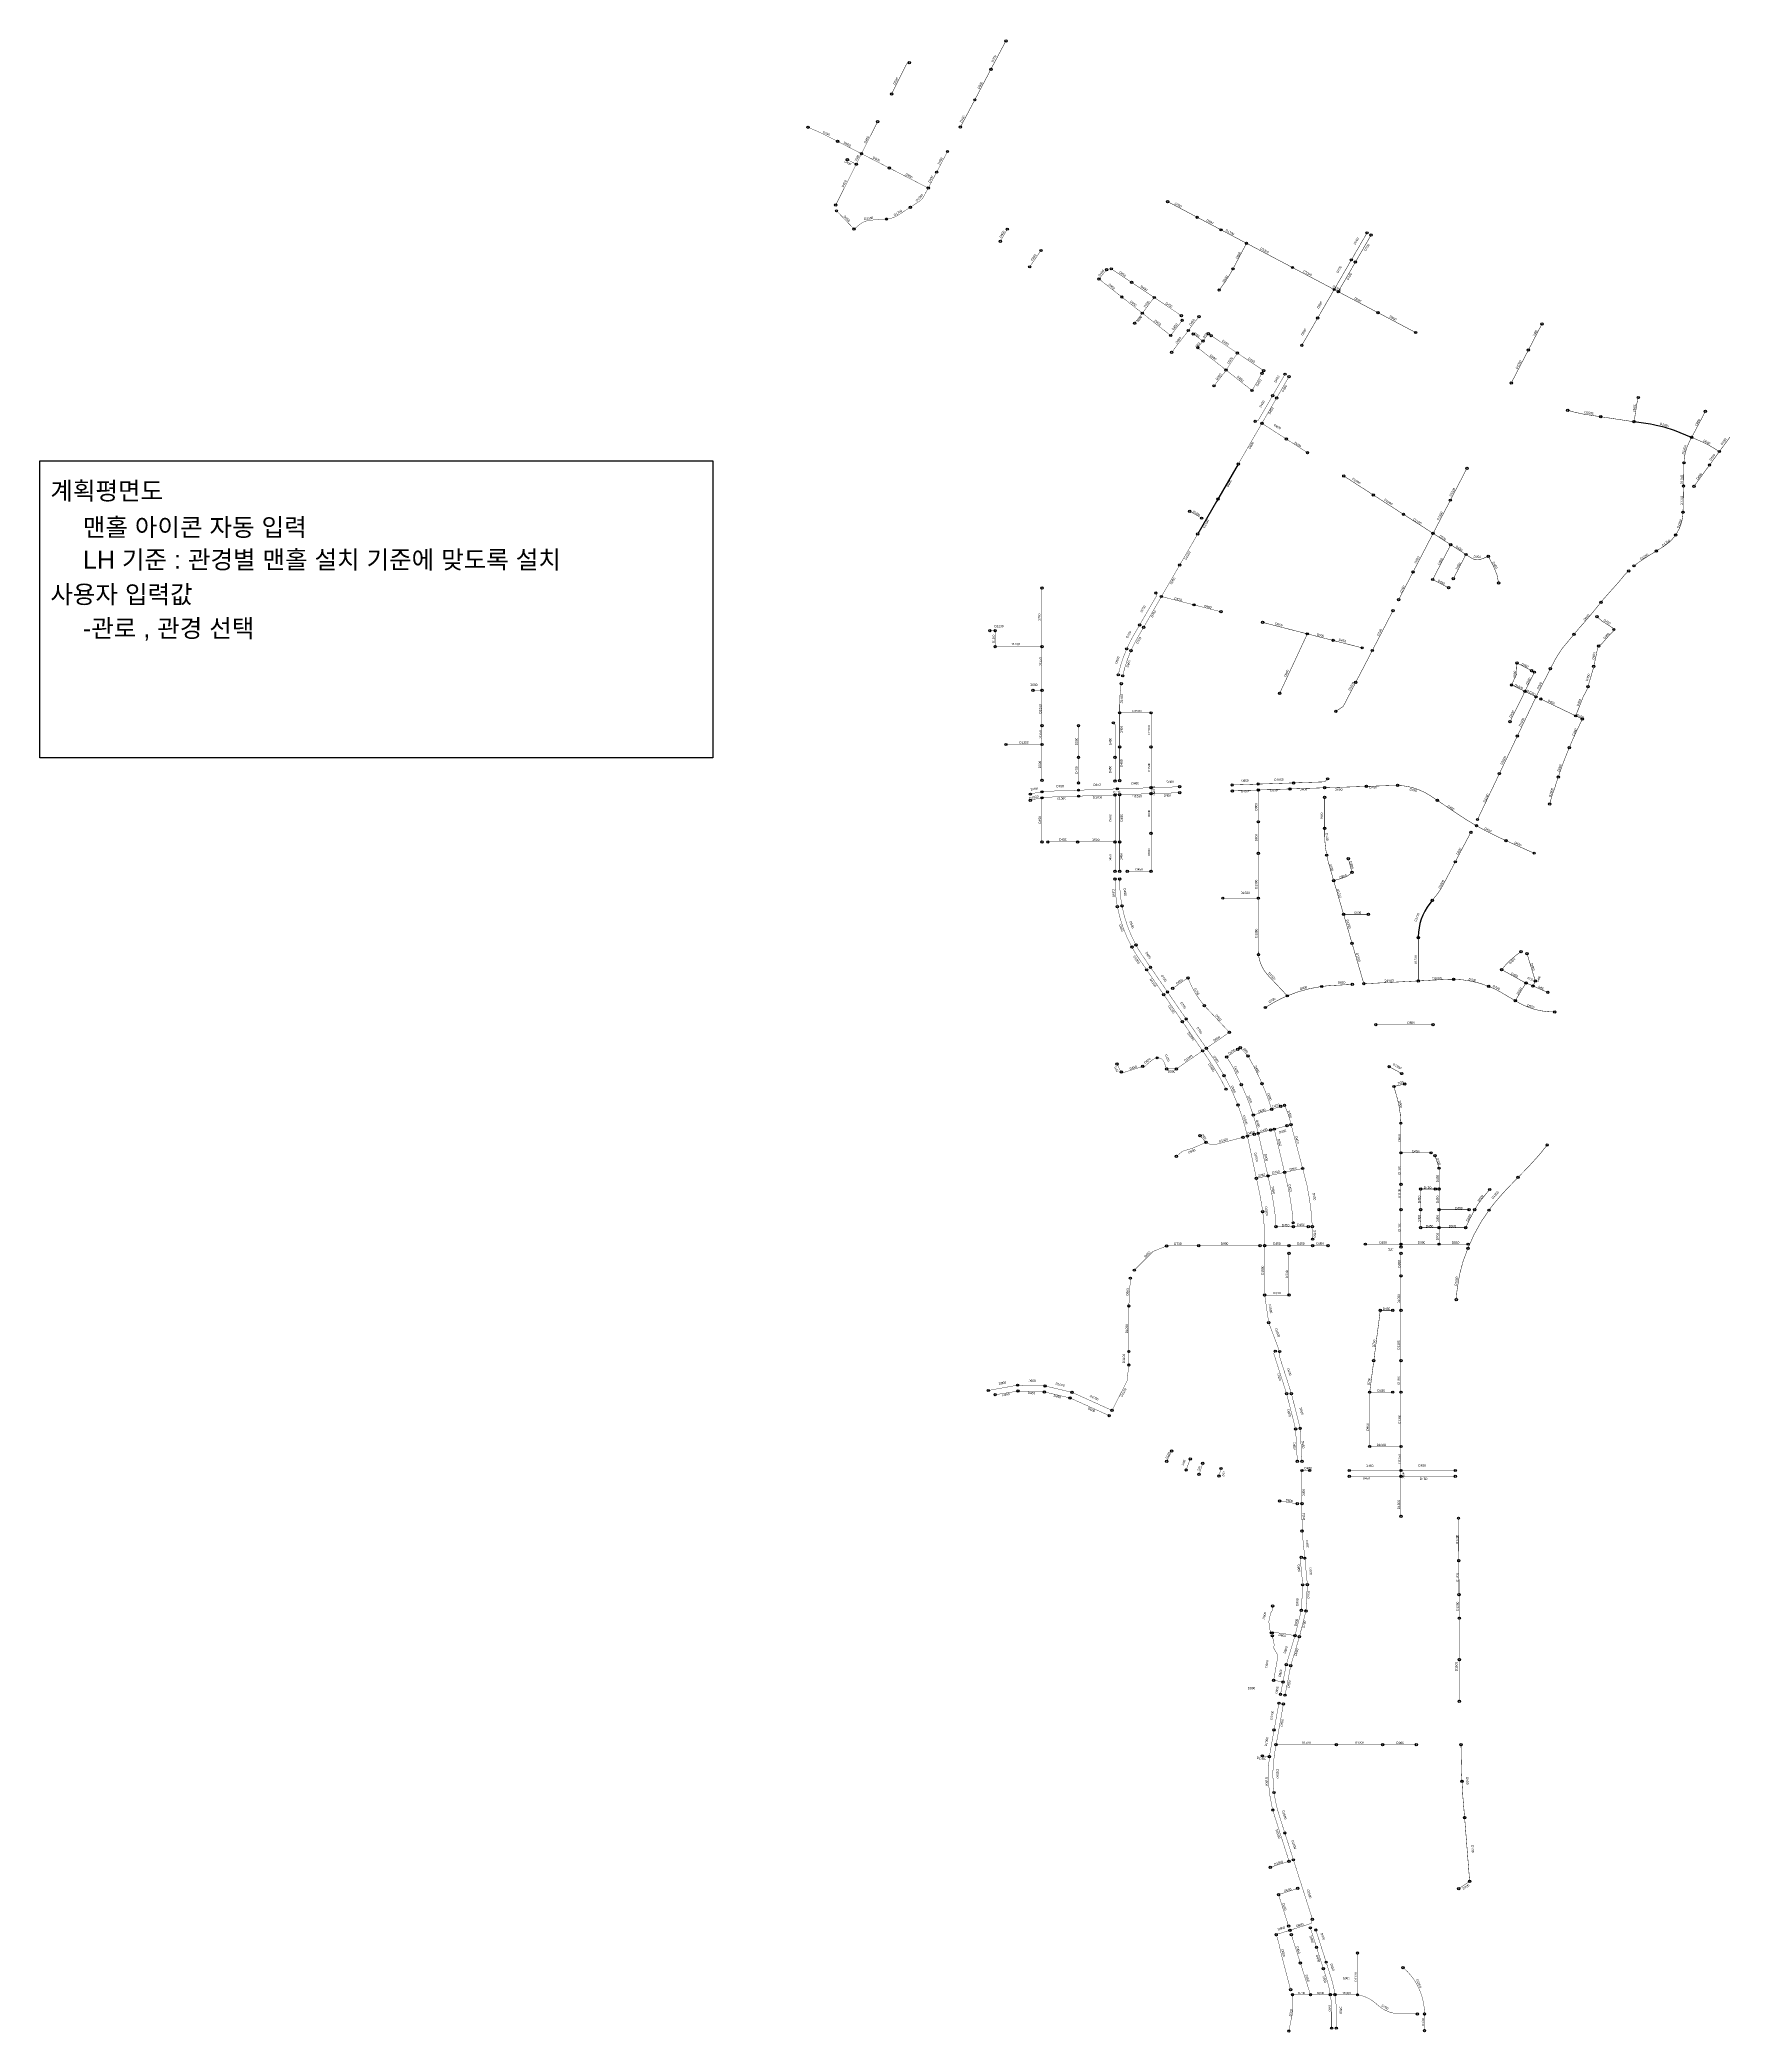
# Model space of a CAD drawing. Header units: millimetres. Extents: x 204527 to 208291, y 466565 to 471001.
import ezdxf
from ezdxf.enums import TextEntityAlignment as Align

# ---------------------------------------------------------------- set-up
doc = ezdxf.new("R2010")
doc.units = ezdxf.units.MM
for name, color, linetype in [('01.우수관경', 7, 'Continuous'), ('01.우수관로', 6, 'Continuous'), ('도로흐름표시', 7, 'Continuous')]:
    doc.layers.add(name, color=color, linetype=linetype)
doc.styles.get("Standard").update_dxf_attribs({"font": 'arial.ttf'})

msp = doc.modelspace()

# ---------------------------------------------------------------- linework, layer by layer
at = {"layer": '01.우수관경'}
for centre in [(206678.4, 470999), (206463.4, 470950.4), (206645.1, 470936), (206423.8, 470880.9), (206609.2, 470867.8), (206237.8, 470806.9), (206392.8, 470819.4), (206577.2, 470807.2), (206303.6, 470775.4), (206548.4, 470752.8), (206325.4, 470734.5), (206345.2, 470724.5), (206345.2, 470724.5), (206356.9, 470747.9), (206356.9, 470747.9), (206356.9, 470747.9), (206356.9, 470747.9), (206419.1, 470715.9), (206505.5, 470671.4), (206505.5, 470671.4), (206524.2, 470706.8), (206524.2, 470706.8), (206299.4, 470633.4), (206301.3, 470620.7), (206465.7, 470628.7), (206465.7, 470628.7), (207038.6, 470641.2), (206340.3, 470580), (206340.3, 470580), (206412.6, 470602.2), (206681.5, 470579.8), (207104.4, 470606.4), (207157.5, 470578.4), (207157.5, 470578.4), (206666.2, 470553), (206756.6, 470532.4), (207214.3, 470548.4), (207214.3, 470548.4), (207482.7, 470571.7), (207491.6, 470566.6), (206731.4, 470496), (206902.7, 470489.9), (206913, 470491.5), (207184.2, 470491.5), (207316.7, 470494.4), (207447.9, 470511.6), (207447.9, 470511.6), (207456.8, 470506.5), (207456.8, 470506.5), (206886, 470468.7), (206958.4, 470461.3), (206958.4, 470461.3), (207153.3, 470444.1), (207409.5, 470445.4), (207409.5, 470445.4), (207409.5, 470445.4), (206936.7, 470428.7), (206936.7, 470428.7), (207008.8, 470427.7), (207008.8, 470427.7), (207008.8, 470427.7), (207418.6, 470440.6), (206965.1, 470370.4), (206982.2, 470392.8), (207069.2, 470387.2), (207071, 470376.6), (207084.7, 470354.1), (207108.3, 470385.1), (207372.7, 470381.9), (207506.9, 470394), (207506.9, 470394), (207872.2, 470368.8), (207045.4, 470343), (207095.6, 470346.3), (207105.8, 470315.8), (207117.1, 470330.6), (207117.1, 470330.6), (207129.5, 470346.9), (207135.5, 470342.9), (207337.5, 470321.3), (207590.9, 470349.7), (207841.9, 470310.5), (207841.9, 470310.5), (207047.5, 470305.3), (207168.8, 470266), (207168.8, 470266), (207168.8, 470266), (207194, 470303.8), (207194, 470303.8), (207252.3, 470264.8), (207141.9, 470230.9), (207226.6, 470220.5), (207226.6, 470220.5), (207248.7, 470258.6), (207300.2, 470257), (207308.8, 470251.3), (207803.8, 470237.3), (207272.3, 470208.9), (207281.2, 470203.7), (207929.7, 470176.6), (208086.8, 470204.9), (207233.6, 470152.1), (207248.5, 470147.4), (207248.5, 470147.4), (208003.2, 470162.1), (208077.4, 470150.9), (208077.4, 470150.9), (208236.1, 470174), (207303.1, 470112.3), (208205.4, 470116), (208205.4, 470116), (208205.5, 470116), (207195.9, 470056.7), (207350, 470082.2), (207705.1, 470047.3), (208188.4, 470059.4), (208188.5, 470059.4), (208245.3, 470054.4), (208267.4, 470084.7), (208267.4, 470084.7), (207430.9, 470030.2), (208187.4, 470007.8), (208187.4, 470007.8), (208210.9, 470007.3), (207150.7, 469978.8), (207496.6, 469988), (207668.3, 469976.3), (207087.8, 469951.6), (207114.2, 469936.3), (207563.9, 469944.7), (207563.9, 469944.7), (208186.3, 469949.5), (207105.6, 469901), (207629.8, 469902.3), (207629.8, 469902.3), (207669.1, 469877.1), (207669.1, 469877.1), (208169.7, 469898.7), (207065.5, 469831.8), (207702.9, 469855.3), (207702.9, 469855.3), (207702.9, 469855.3), (207752.7, 469851.2), (208077.2, 469830), (208127.1, 469863.3), (206758.6, 469780.7), (207585.3, 469816.6), (207628.9, 469799.6), (207628.9, 469799.6), (207664.4, 469781.2), (207674.8, 469801.3), (207775.6, 469792.1), (208065.3, 469818.8), (207012.4, 469769.4), (207024.8, 469761.7), (207097.2, 469743.2), (207553, 469754.5), (208003.6, 469749), (206976.3, 469698.5), (206985.2, 469693.3), (207157.3, 469727.8), (207250.1, 469704.1), (207540.5, 469730.4), (207994.7, 469716.9), (208032.2, 469688.2), (206642.7, 469685.5), (206654.6, 469685.5), (206654.6, 469649.8), (206758.6, 469649.8), (206947.6, 469645.2), (207349.7, 469678.6), (207407.2, 469663.9), (207471.9, 469647.4), (207943.6, 469677.5), (207998.5, 469651.4), (206956.9, 469641.1), (207494.4, 469641.6), (207494.4, 469641.6), (207816.4, 469613.8), (207816.4, 469613.8), (207891.1, 469600.8), (207891.1, 469600.8), (207987.6, 469606.2), (206928.6, 469587.3), (206935.3, 469567.7), (206938.6, 469585.1), (207457.5, 469570.6), (207804.3, 469564.9), (207849, 469596.6), (207855.5, 469593.2), (207974.6, 469561.2), (206738.6, 469552.7), (206758.6, 469552.7), (207288, 469545.9), (207834.3, 469550.4), (207834.3, 469550.4), (207834.3, 469550.4), (207859.1, 469538.4), (207869.7, 469533.3), (206758.6, 469474.1), (206840.1, 469474.1), (206917.7, 469480.4), (206931.8, 469502.7), (207001.6, 469502.7), (207413.2, 469506.2), (207801.1, 469483.1), (207947.3, 469496), (207947.3, 469496), (207962.2, 469488.8), (206678.7, 469432.2), (206758.6, 469432.2), (206931.8, 469426.7), (206931.8, 469426.7), (207001.6, 469426.7), (207817.4, 469451), (207933, 469425.2), (207933, 469425.2), (206840.1, 469403.8), (206921.5, 469403.8), (206758.6, 469352.2), (206840.1, 469346.6), (206921.5, 469350.7), (206926.6, 469333.4), (206931.8, 469351.7), (207001.6, 469335.9), (207065.4, 469338.1), (207182.4, 469342), (207240.3, 469344), (207311.3, 469333.2), (207319, 469346.7), (207388.2, 469335.8), (207394.8, 469355.8), (207481.1, 469338.9), (207550.7, 469341), (207777.5, 469367.5), (207777.5, 469367.5), (207908.4, 469359.6), (207908.4, 469359.6), (206732.8, 469307.7), (206732.9, 469321.6), (206758.6, 469326.8), (206758.6, 469313.4), (206840.1, 469330.4), (206840.4, 469317.2), (206921.5, 469319.9), (206931.8, 469320.3), (207001.6, 469322.7), (207001.6, 469322.7), (207001.6, 469322.7), (207065.6, 469324.8), (207182.7, 469328.8), (207240.4, 469330.8), (207388.2, 469314.4), (207639.3, 469307.6), (207889.4, 469299.6), (207240.4, 469260), (207388.2, 469245.4), (207726.5, 469251.2), (207728.7, 469265.2), (206758.6, 469215.3), (206771.8, 469215.3), (206838.2, 469215.3), (206921.5, 469215.3), (206931.8, 469215.3), (207001.6, 469234.4), (207713.9, 469236.7), (207792.1, 469218.2), (207240.4, 469190), (207392.9, 469185.7), (207392.9, 469185.7), (207441, 469178.1), (207679.1, 469170.8), (207679.1, 469170.8), (207854.8, 469190.1), (206921.5, 469149.6), (206921.5, 469132.6), (206931.8, 469149.6), (206931.8, 469132.6), (206948.8, 469149.6), (207001.6, 469149.6), (207408.4, 469129), (207408.4, 469129), (207449, 469147.6), (206926.8, 469070.9), (206936.9, 469072.8), (207161.6, 469090), (207240.4, 469090), (207627.9, 469085.1), (207627.9, 469085.1), (207430.4, 469054), (207430.4, 469054), (207485.8, 469054), (206959, 468981), (206968, 468985.9), (206968, 468985.9), (207449.2, 468989.6), (207596.8, 469001.8), (207000.4, 468936.1), (207241, 468964.1), (207825.8, 468971), (207839, 468966.3), (206992, 468930.3), (207050, 468889.1), (207083.8, 468912.4), (207381.8, 468893.3), (207449.9, 468897.9), (207475.6, 468899.3), (207475.6, 468899.3), (207596.8, 468905.7), (207596.8, 468905.7), (207596.8, 468905.7), (207675.4, 468909.3), (207675.4, 468909.3), (207753.6, 468893.6), (207753.6, 468893.6), (207782.4, 468930.8), (207836.6, 468901.3), (207836.6, 468901.3), (207852.5, 468894.3), (207852.5, 468894.3), (207857.4, 468905.6), (207029.9, 468875.2), (207029.9, 468875.2), (207038.4, 468881.1), (207038.4, 468881.1), (207120.6, 468850.5), (207120.6, 468850.5), (207256.4, 468846.5), (207305.1, 468872.5), (207305.1, 468872.5), (207305.1, 468872.5), (207812.9, 468861.5), (207812.9, 468861.5), (207812.9, 468861.5), (207885.3, 468880), (207071.5, 468815), (207071.5, 468815), (207079.9, 468820.9), (207079.9, 468820.9), (207502.3, 468808), (207629.4, 468808), (207900.6, 468836.7), (207124.8, 468755.8), (207124.8, 468755.8), (207176.2, 468791.3), (207176.2, 468791.3), (207200.4, 468756.9), (206925.7, 468720.4), (206983.2, 468715.2), (207015.3, 468734.3), (207116.4, 468750), (207116.4, 468750), (207170.2, 468736.1), (207194.8, 468753.1), (207217.6, 468738.6), (207532, 468714.6), (206935.6, 468703), (207036.6, 468709.7), (207058, 468709.7), (207058, 468709.7), (207164.2, 468694.9), (207202.7, 468674.6), (207248.8, 468677.1), (207248.8, 468677.1), (207542.5, 468670.5), (207559.9, 468699.4), (207566.5, 468676.1), (207168.5, 468664.6), (207195.1, 468629.3), (207290.6, 468626.2), (207298.9, 468628.8), (207229.2, 468606.9), (207229.2, 468606.9), (207270.3, 468619.8), (207270.3, 468619.8), (207304.7, 468583.1), (207313.6, 468585.5), (207313.6, 468585.5), (207558, 468588.8), (207558, 468588.8), (207110.8, 468560.9), (207124.1, 468546), (207124.1, 468546), (207124.1, 468546), (207206.3, 468557.4), (207216.2, 468560), (207216.2, 468560), (207231.5, 468564), (207240.3, 468566.3), (207240.3, 468566.3), (207267.9, 468573.5), (207276, 468575.6), (207883.8, 468540.5), (207058.2, 468515.2), (207558.1, 468522.8), (207558.1, 468522.8), (207625, 468522.8), (207633.8, 468516.5), (207236.3, 468466), (207236.3, 468466), (207262.1, 468471.5), (207262.1, 468471.5), (207299, 468479.3), (207299, 468479.3), (207339.2, 468487.9), (207339.2, 468487.9), (207558.1, 468452.8), (207643.2, 468488.7), (207818.9, 468468), (207602.3, 468442.2), (207634.6, 468442.2), (207643.2, 468442.2), (207755.9, 468441.2), (207250.5, 468391.7), (207280.2, 468358.2), (207318.2, 468366.9), (207318.7, 468358.2), (207351.8, 468358.2), (207360.8, 468358.2), (207360.8, 468358.2), (207558.1, 468396.2), (207602.3, 468396.2), (207602.3, 468356.2), (207643.2, 468396.2), (207643.2, 468356.2), (207643.2, 468356.2), (207643.2, 468356.2), (207702.2, 468356.2), (207709.9, 468396.2), (207722.6, 468396.2), (207754.2, 468395.2), (207036.2, 468315.4), (207107.9, 468316.2), (207244.4, 468316.2), (207254.6, 468316.2), (207308.8, 468316.2), (207361.5, 468330.5), (207361.5, 468316.2), (207395.7, 468316.2), (207479, 468319.5), (207558.1, 468319.5), (207558.1, 468313), (207643.2, 468319.5), (207707.3, 468319.5), (207308.8, 468299), (207558.1, 468299), (207707.3, 468310.1), (206955.7, 468243.7), (206964.6, 468261.6), (207558.1, 468248.8), (206952.2, 468181.8), (207254.7, 468206.1), (207254.7, 468206.1), (207308.8, 468206.1), (207681.3, 468195.9), (207263.8, 468144.4), (207512.2, 468172), (207539.9, 468172), (207558.1, 468172), (206952.2, 468080.3), (206952.2, 468050.3), (207278.4, 468081.2), (207288, 468080.3), (207497.7, 468059.9), (207558.1, 468059.9), (206704.6, 468005.4), (206704.6, 468005.4), (206765.8, 468003.5), (206639.2, 467993.6), (206654.6, 467984.1), (206705.5, 467992.2), (206764.1, 467990.4), (206821.1, 467977), (206825.4, 467989.6), (207303.5, 467986.5), (207314.3, 467986.5), (207314.3, 467986.5), (207488.7, 467989.9), (207539.9, 467989.9), (207558.1, 467989.9), (206908.5, 467937.6), (206914.9, 467949.2), (206914.9, 467949.2), (207323.6, 467907.9), (207333.8, 467909.3), (207333.8, 467909.3), (207488.7, 467868.8), (207558.1, 467868.8), (207036.7, 467835.7), (207047.4, 467858.6), (207089, 467841.2), (207116.8, 467831.5), (207327.4, 467836), (207337.6, 467836), (207079.8, 467816.6), (207108.7, 467806.6), (207153.2, 467803.1), (207157.4, 467819.9), (207337.6, 467815.4), (207354.7, 467815.4), (207443.2, 467815.4), (207443.2, 467802.2), (207558.1, 467815.4), (207558.1, 467802.2), (207558.1, 467802.2), (207679.1, 467815.4), (207679.1, 467802.2), (207288, 467747.4), (207327.4, 467741.3), (207337.6, 467741.3), (207558.1, 467713.4), (207686.3, 467709.2), (207338, 467680.5), (207336.1, 467621.8), (207344.1, 467620.1), (207687, 467614.8), (207339.5, 467560.8), (207349.8, 467561.2), (207272.3, 467513.7), (207687.6, 467539.1), (207687.6, 467539.1), (207336.4, 467503.9), (207346.5, 467502.3), (207688, 467486.6), (207269.1, 467453.9), (207271.9, 467447.2), (207272.1, 467453.9), (207322.2, 467447.6), (207322.2, 467447.6), (207332.1, 467445.1), (207332.1, 467445.1), (207302.8, 467383), (207312.8, 467380.9), (207688, 467394.1), (207274.7, 467348.3), (207295.3, 467344.3), (207286.4, 467297.2), (207290, 467316.9), (207296.5, 467295.4), (207300.1, 467315), (207688, 467301.5), (207275.7, 467237.5), (207280.2, 467204.7), (207414.4, 467204.7), (207517.3, 467204.7), (207592.3, 467204.7), (207692, 467204.7), (207249.7, 467179.9), (207265.3, 467177.9), (207265.3, 467177.9), (207694, 467123.4), (207275.6, 467098.2), (207272.9, 467059.2), (207700, 467042.2), (207700, 467042.2), (207299.6, 467008.3), (207309, 466945.2), (207318.8, 466948.3), (207318.8, 466948.3), (207267.2, 466931.8), (207711.2, 466900.2), (207285.6, 466870.9), (207285.6, 466870.9), (207328.4, 466884.6), (207686.9, 466884), (207361.1, 466815.9), (207361.1, 466815.9), (207280.4, 466781.8), (207280.4, 466781.8), (207308, 466800.7), (207310.9, 466791.5), (207314.1, 466781.6), (207356.4, 466796.8), (207368.7, 466791.9), (207334.2, 466718.5), (207370.2, 466753.6), (207391.6, 466720.5), (207461.4, 466740.7), (207385.5, 466705.8), (207563, 466708.4), (207312.4, 466659.1), (207316.6, 466648.2), (207356.7, 466648.2), (207356.7, 466648.2), (207356.7, 466648.2), (207400.9, 466648.2), (207400.9, 466648.2), (207400.9, 466648.2), (207411.3, 466648.2), (207411.3, 466648.2), (207411.3, 466648.2), (207461.4, 466647.6), (207594.9, 466605.2), (207610.7, 466605.2), (207610.7, 466605.2), (207308.6, 466567.1), (207403.9, 466573.4), (207414.2, 466573.4), (207610.7, 466567.9)]:
    msp.add_circle(centre, 2.5, dxfattribs=at)
at = {"layer": '01.우수관로'}
for points, const_width in [([(206678.4, 470999), (206645.1, 470936)], 1), ([(206423.8, 470880.9), (206457.4, 470947.9), (206463.4, 470950.4)], 1), ([(206609.2, 470867.8), (206577.2, 470807.2)], 1), ([(206356.9, 470747.9), (206392.8, 470819.4)], 0.75), ([(206356.9, 470747.9), (206303.6, 470775.4)], 0.75), ([(206299.4, 470633.4), (206316.4, 470667.3), (206345.2, 470724.5)], 0.75), ([(206325.4, 470734.5), (206345.2, 470724.5)], 0.75), ([(206345.2, 470724.5), (206356.9, 470747.9)], 0.75), ([(206356.9, 470747.9), (206419.1, 470715.9)], 0.75), ([(206419.1, 470715.9), (206505.5, 470671.4)], 0.75), ([(206548.4, 470752.8), (206524.2, 470706.8)], 0.75), ([(206524.2, 470706.8), (206505.5, 470671.4)], 0.75), ([(207104.4, 470606.4), (207038.6, 470641.2)], 1), ([(206340.3, 470580), (206301.3, 470620.7)], 0.75), ([(206666.2, 470553), (206681.5, 470579.8)], 0.75), ([(207157.5, 470578.4), (207104.4, 470606.4)], 1), ([(207214.3, 470548.4), (207157.5, 470578.4)], 1), ([(206731.4, 470496), (206756.6, 470532.4)], 0.75), ([(207184.2, 470491.5), (207214.3, 470548.4)], 1), ([(207316.7, 470494.4), (207214.3, 470548.4)], 1), ([(207482.7, 470571.7), (207447.9, 470511.6)], 1), ([(207491.6, 470566.6), (207456.8, 470506.5)], 1), ([(206902.7, 470489.9), (206886, 470468.7)], 0.75), ([(206958.4, 470461.3), (206913, 470491.5)], 0.75), ([(207409.5, 470445.4), (207316.7, 470494.4)], 1), ([(207447.9, 470511.6), (207409.5, 470445.4)], 1), ([(207456.8, 470506.5), (207418.6, 470440.6)], 1), ([(206886, 470468.7), (206936.7, 470428.7)], 0.75), ([(207008.8, 470427.7), (206958.4, 470461.3)], 0.75), ([(207409.5, 470445.4), (207372.7, 470381.9)], 1), ([(207418.6, 470440.6), (207409.5, 470445.4)], 1), ([(206936.7, 470428.7), (206982.2, 470392.8)], 0.75), ([(206982.2, 470392.8), (207008.8, 470427.7)], 0.75), ([(207069.2, 470387.2), (207008.8, 470427.7)], 0.75), ([(207506.9, 470394), (207418.6, 470440.6)], 1), ([(206965.1, 470370.4), (206982.2, 470392.8)], 0.75), ([(207045.4, 470343), (206982.2, 470392.8)], 0.75), ([(207071, 470376.6), (207045.4, 470343)], 0.75), ([(207084.7, 470354.1), (207108.3, 470385.1)], 0.75), ([(207372.7, 470381.9), (207337.5, 470321.3)], 1), ([(207590.9, 470349.7), (207506.9, 470394)], 1), ([(207872.2, 470368.8), (207841.9, 470310.5)], 1), ([(207047.5, 470305.3), (207084.7, 470354.1)], 0.75), ([(207117.1, 470330.6), (207095.6, 470346.3)], 0.75), ([(207105.8, 470315.8), (207117.1, 470330.6)], 0.75), ([(207168.8, 470266), (207105.8, 470315.8)], 0.75), ([(207117.1, 470330.6), (207129.5, 470346.9)], 0.75), ([(207135.5, 470342.9), (207194, 470303.8)], 0.75), ([(207841.9, 470310.5), (207803.8, 470237.3)], 1), ([(207141.9, 470230.9), (207164.5, 470259.6), (207168.8, 470266)], 0.75), ([(207168.8, 470266), (207194, 470303.8)], 0.75), ([(207226.6, 470220.5), (207168.8, 470266)], 0.75), ([(207194, 470303.8), (207252.3, 470264.8)], 0.75), ([(207248.7, 470258.6), (207226.6, 470220.5)], 0.75), ([(207300.2, 470257), (207272.3, 470208.9)], 0.75), ([(207308.8, 470251.3), (207281.2, 470203.7)], 0.75), ([(207272.3, 470208.9), (207240.1, 470153.4), (207233.6, 470152.1)], 0.75), ([(207281.2, 470203.7), (207248.5, 470147.4)], 0.75), ([(207248.5, 470147.4), (207195.9, 470056.7)], 0.75), ([(207248.5, 470147.4), (207303.1, 470112.3)], 0.75), ([(208077.4, 470150.9), (207970.1, 470167.1), (207966.2, 470167.7), (207943.5, 470172.5), (207929.7, 470176.6)], 1), ([(208236.1, 470174), (208205.5, 470116)], 1), ([(207303.1, 470112.3), (207350, 470082.2)], 0.75), ([(208188.5, 470059.4), (208188.8, 470066.6), (208190.1, 470075.8), (208192.2, 470084.9), (208195, 470093.8), (208199.9, 470105.4), (208205.4, 470116)], 1), ([(208290.8, 470116.8), (208267.4, 470084.7)], 1), ([(207705.1, 470047.3), (207668.3, 469976.3)], 1), ([(208187.4, 470007.8), (208188.4, 470059.4)], 1), ([(208245.3, 470054.4), (208210.9, 470007.3)], 1), ([(208267.4, 470084.7), (208245.3, 470054.4)], 1), ([(207430.9, 470030.2), (207496.6, 469988)], 1), ([(208187.4, 470007.8), (208186.3, 469949.5)], 1), ([(207496.6, 469988), (207563.9, 469944.7)], 1), ([(207668.3, 469976.3), (207629.8, 469902.3)], 1), ([(207087.8, 469951.6), (207114.2, 469936.3)], 0.75), ([(207563.9, 469944.7), (207629.8, 469902.3)], 1), ([(207105.6, 469901), (207065.5, 469831.8)], 0.75), ([(207629.8, 469902.3), (207585.3, 469816.6)], 1), ([(207669.1, 469877.1), (207628.9, 469799.6)], 1), ([(207629.8, 469902.3), (207669.1, 469877.1)], 1), ([(207669.1, 469877.1), (207702.9, 469855.3)], 1), ([(207065.5, 469831.8), (207024.8, 469761.7)], 0.75), ([(207674.8, 469801.3), (207702.9, 469855.3)], 1), ([(207775.6, 469792.1), (207774, 469799.7), (207771.9, 469810.6), (207768.2, 469819.5), (207763.5, 469830.6), (207760.8, 469835.7), (207752.7, 469851.2)], 1), ([(206758.6, 469780.7), (206758.6, 469649.8)], 0.75), ([(207585.3, 469816.6), (207553, 469754.5)], 1), ([(207628.9, 469799.6), (207664.4, 469781.2)], 1), ([(207891.1, 469600.8), (207894.6, 469607.9), (207895, 469608.7), (207897.2, 469612.3), (207897.4, 469612.7), (207898, 469614), (207898.9, 469615.9), (207900.8, 469619.8), (207906, 469628.7), (207907.1, 469630.4), (207917.6, 469646.5), (207923.2, 469653.3), (207937.3, 469669.9), (207950.9, 469686.4), (207953.5, 469689.6), (207954.7, 469691), (207956, 469692.7), (207956.2, 469692.9), (207958.6, 469695.5), (207959.1, 469696), (207963.1, 469700.4), (207981.4, 469721.5), (207981.5, 469721.7), (207982.5, 469723), (207984.8, 469725.8), (207986, 469727.3), (208008.9, 469755.5), (208017.4, 469765.1), (208018.6, 469766.4), (208026.5, 469775.3), (208041.2, 469791.7), (208042.2, 469792.8), (208042.5, 469793.2), (208055.8, 469809.4), (208055.9, 469809.6), (208057.3, 469811.3), (208059.8, 469813.6), (208061.8, 469815.5), (208062.8, 469816.5), (208065.3, 469818.8)], 1), ([(207012.4, 469769.4), (207014.5, 469764.3), (206976.3, 469698.5)], 0.75), ([(207024.8, 469761.7), (207024.1, 469760.4), (206985.2, 469693.3)], 0.75), ([(207097.2, 469743.2), (207024.8, 469761.7)], 0.75), ([(207157.3, 469727.8), (207097.2, 469743.2)], 0.75), ([(207349.7, 469678.6), (207250.1, 469704.1)], 1), ([(207540.5, 469730.4), (207494.4, 469641.6)], 1), ([(206642.7, 469685.5), (206654.6, 469685.5)], 0.75), ([(206654.6, 469685.5), (206654.6, 469649.8)], 0.75), ([(206654.6, 469649.8), (206758.6, 469649.8)], 0.75), ([(206758.6, 469649.8), (206758.6, 469552.7)], 0.75), ([(207288, 469545.9), (207349.7, 469678.6)], 1), ([(207407.2, 469663.9), (207349.7, 469678.6)], 1), ([(207471.9, 469647.4), (207407.2, 469663.9)], 1), ([(207987.6, 469606.2), (207995.2, 469642.1), (207997.9, 469650.6), (207998.5, 469651.4)], 1), ([(207494.4, 469641.6), (207429.5, 469516.7), (207413.2, 469506.2)], 1), ([(207816.4, 469613.8), (207815.2, 469587.5), (207804.3, 469564.9)], 1), ([(207849, 469596.6), (207816.4, 469613.8)], 1), ([(207891.1, 469600.8), (207863.8, 469547.9), (207859.1, 469538.4)], 1), ([(207974.6, 469561.2), (207975.2, 469563.2), (207980.4, 469580.6), (207985.5, 469598.4), (207986.4, 469601), (207987.6, 469606.2)], 1), ([(207804.3, 469564.9), (207834.3, 469550.4)], 1), ([(207834.3, 469550.4), (207839.2, 469560.3), (207855.5, 469593.2)], 1), ([(207947.3, 469496), (207961.6, 469532), (207964.1, 469538.8), (207965.6, 469541.5), (207970.7, 469550.8), (207972.1, 469553.2), (207974.6, 469561.2)], 1), ([(206738.6, 469552.7), (206758.6, 469552.7)], 0.75), ([(206758.6, 469552.7), (206758.6, 469474.1)], 0.75), ([(207801.1, 469483.1), (207834.3, 469550.4)], 1), ([(207859.1, 469538.4), (207817.4, 469451)], 1), ([(207834.3, 469550.4), (207859.1, 469538.4)], 1), ([(207869.7, 469533.3), (207947.3, 469496)], 1), ([(206758.6, 469474.1), (206758.6, 469432.2)], 0.75), ([(206840.1, 469474.1), (206840.1, 469403.8)], 0.75), ([(206917.7, 469480.4), (206921.5, 469476.6), (206921.5, 469403.8)], 0.75), ([(206931.8, 469502.7), (207001.6, 469502.7)], 0.75), ([(206931.8, 469502.7), (206931.8, 469426.7)], 0.75), ([(207001.6, 469502.7), (207001.6, 469426.7)], 0.75), ([(207947.3, 469496), (207962.2, 469488.8)], 1), ([(206758.6, 469432.2), (206678.7, 469432.2)], 0.75), ([(206758.6, 469432.2), (206758.6, 469352.2)], 0.75), ([(206931.8, 469426.7), (206931.8, 469351.7)], 0.75), ([(207001.6, 469426.7), (207001.6, 469335.9)], 0.75), ([(207817.4, 469451), (207777.5, 469367.5)], 1), ([(206840.1, 469403.8), (206840.1, 469346.6)], 0.75), ([(206921.5, 469403.8), (206921.5, 469350.7)], 0.75), ([(207001.6, 469335.9), (206926.6, 469333.4)], 0.75), ([(207001.6, 469335.9), (207065.4, 469338.1)], 0.75), ([(207001.6, 469322.7), (207001.6, 469335.9)], 0.75), ([(207240.3, 469344), (207182.4, 469342)], 1), ([(207394.8, 469355.8), (207388.2, 469349), (207240.3, 469344)], 1), ([(207388.2, 469335.8), (207311.3, 469333.2)], 1), ([(207481.1, 469338.9), (207407.3, 469336.4), (207388.4, 469335.8), (207388.2, 469335.8)], 1), ([(207777.5, 469367.5), (207728.7, 469265.2)], 1), ([(206758.6, 469313.4), (206758.6, 469215.3)], 0.75), ([(206926.6, 469333.4), (206840.1, 469330.4)], 0.75), ([(206921.5, 469319.9), (206840.4, 469317.2)], 0.75), ([(206921.5, 469319.9), (206931.8, 469320.3)], 0.75), ([(206921.5, 469319.9), (206921.5, 469215.3)], 0.75), ([(206931.8, 469320.3), (207001.6, 469322.7)], 0.75), ([(206931.8, 469320.3), (206931.8, 469215.3)], 0.75), ([(207001.6, 469322.7), (207065.6, 469324.8)], 0.75), ([(207001.6, 469322.7), (207001.6, 469234.4)], 0.75), ([(207240.4, 469330.8), (207182.7, 469328.8)], 1), ([(207311.3, 469333.2), (207240.4, 469330.8)], 1), ([(207240.4, 469330.8), (207240.4, 469260)], 1), ([(207388.2, 469314.4), (207388.2, 469245.4)], 1), ([(207240.4, 469260), (207240.4, 469190)], 1), ([(206838.2, 469215.3), (206771.8, 469215.3)], 0.75), ([(206921.5, 469215.3), (206838.2, 469215.3)], 0.75), ([(206921.5, 469215.3), (206921.5, 469149.6)], 0.75), ([(206931.8, 469215.3), (206931.8, 469149.6)], 0.75), ([(207001.6, 469234.4), (207001.6, 469149.6)], 0.75), ([(207679.1, 469170.8), (207713.9, 469236.7)], 1), ([(207854.8, 469190.1), (207817.1, 469206.8), (207792.1, 469218.2)], 1), ([(207240.4, 469190), (207240.4, 469090)], 1), ([(207441, 469178.1), (207449, 469147.6)], 1), ([(207001.6, 469149.6), (206948.8, 469149.6)], 0.75), ([(207408.4, 469129), (207430.4, 469054)], 1), ([(207240.4, 469090), (207161.6, 469090)], 1), ([(207430.4, 469054), (207449.2, 468989.6)], 1), ([(207430.4, 469054), (207485.8, 469054)], 1), ([(207475.6, 468899.3), (207449.2, 468989.6)], 1), ([(207000.4, 468936.1), (207038.4, 468881.1)], 0.75), ([(207839, 468966.3), (207857.4, 468905.6)], 1), ([(206992, 468930.3), (207029.9, 468875.2)], 0.75), ([(207083.8, 468912.4), (207050, 468889.1)], 0.75), ([(207475.6, 468899.3), (207596.8, 468905.7)], 1), ([(207782.4, 468930.8), (207831.6, 468903.5), (207836.6, 468901.3)], 1), ([(207836.6, 468901.3), (207812.9, 468861.5)], 1), ([(207836.6, 468901.3), (207852.5, 468894.3)], 1), ([(207857.4, 468905.6), (207852.5, 468894.3)], 1), ([(207852.5, 468894.3), (207885.3, 468880)], 1), ([(207029.9, 468875.2), (207040.7, 468859.7), (207071.5, 468815)], 0.75), ([(207038.4, 468881.1), (207049.1, 468865.5), (207079.9, 468820.9)], 0.75), ([(207071.5, 468815), (207116.4, 468750)], 0.75), ([(207079.9, 468820.9), (207124.8, 468755.8)], 0.75), ([(207502.3, 468808), (207629.4, 468808)], 1), ([(207176.2, 468791.3), (207124.8, 468755.8)], 0.75), ([(206983.2, 468715.2), (206987.8, 468715), (206993.9, 468720.9), (206997.5, 468724.1), (207002.8, 468728.4), (207005, 468729.9), (207007.2, 468731.2), (207010.2, 468732.8), (207013.5, 468734.3), (207015.3, 468734.3)], 0.75), ([(207058, 468709.7), (207116.4, 468750)], 0.75), ([(207194.8, 468753.1), (207170.2, 468736.1)], 0.75), ([(207217.6, 468738.6), (207200.4, 468756.9)], 0.75), ([(207559.9, 468699.4), (207532, 468714.6)], 1), ([(207036.6, 468709.7), (207058, 468709.7)], 0.75), ([(207542.5, 468670.5), (207566.5, 468676.1)], 1), ([(207290.6, 468626.2), (207270.3, 468619.8)], 0.75), ([(207270.3, 468619.8), (207229.2, 468606.9)], 0.75), ([(207304.7, 468583.1), (207276, 468575.6)], 0.75), ([(207313.6, 468585.5), (207339.2, 468487.9)], 0.75), ([(207124.1, 468546), (207092.5, 468532.5), (207071.7, 468526.4), (207058.2, 468515.2)], 0.75), ([(207110.8, 468560.9), (207124.1, 468546)], 0.75), ([(207231.5, 468564), (207216.2, 468560)], 0.75), ([(207267.9, 468573.5), (207240.3, 468566.3)], 0.75), ([(207262.1, 468471.5), (207240.3, 468566.3)], 0.75), ([(207276, 468575.6), (207299, 468479.3)], 0.75), ([(207625, 468522.8), (207558.1, 468522.8)], 1), ([(207558.1, 468522.8), (207558.1, 468452.8)], 1), ([(207643.2, 468488.7), (207633.8, 468516.5)], 1), ([(207262.1, 468471.5), (207236.3, 468466)], 0.75), ([(207299, 468479.3), (207262.1, 468471.5)], 0.75), ([(207339.2, 468487.9), (207299, 468479.3)], 0.75), ([(207558.1, 468452.8), (207558.1, 468396.2)], 1), ([(207643.2, 468442.2), (207643.2, 468488.7)], 1), ([(207634.6, 468442.2), (207602.3, 468442.2)], 1), ([(207602.3, 468442.2), (207602.3, 468396.2)], 1), ([(207643.2, 468396.2), (207643.2, 468442.2)], 1), ([(207755.9, 468441.2), (207752.3, 468436.9), (207748, 468431.9), (207743.8, 468426.7), (207739.6, 468421.4), (207735.4, 468416), (207732.5, 468412.2), (207729.9, 468408.5), (207725.9, 468401.8), (207722.6, 468396.2)], 1), ([(207318.7, 468358.2), (207280.2, 468358.2)], 0.75), ([(207351.8, 468358.2), (207318.7, 468358.2)], 0.75), ([(207558.1, 468396.2), (207558.1, 468319.5)], 1), ([(207602.3, 468396.2), (207602.3, 468356.2)], 1), ([(207709.9, 468396.2), (207643.2, 468396.2)], 1), ([(207643.2, 468356.2), (207643.2, 468396.2)], 1), ([(207722.6, 468396.2), (207719.1, 468389.9), (207715.9, 468383.9), (207712.7, 468377.8), (207709.7, 468371.7), (207707.8, 468367.5), (207705.8, 468363.2), (207702.2, 468356.2)], 1), ([(207244.4, 468316.2), (207107.9, 468316.2)], 0.75), ([(207308.8, 468316.2), (207254.6, 468316.2)], 0.75), ([(207361.5, 468316.2), (207308.8, 468316.2)], 0.75), ([(207395.7, 468316.2), (207361.5, 468316.2)], 0.75), ([(207558.1, 468319.5), (207479, 468319.5)], 1), ([(207558.1, 468319.5), (207558.1, 468313)], 1), ([(207643.2, 468319.5), (207558.1, 468319.5)], 1), ([(207602.3, 468356.2), (207643.2, 468356.2)], 1), ([(207702.2, 468356.2), (207643.2, 468356.2)], 1), ([(207643.2, 468319.5), (207643.2, 468356.2)], 1), ([(207707.3, 468319.5), (207643.2, 468319.5)], 1), ([(207308.8, 468299), (207308.8, 468206.1)], 0.75), ([(207558.1, 468299), (207558.1, 468248.8)], 1), ([(206955.7, 468243.7), (206952.2, 468181.8)], 0.75), ([(207558.1, 468248.8), (207558.1, 468172)], 1), ([(207308.8, 468206.1), (207254.7, 468206.1)], 0.75), ([(207263.8, 468144.4), (207288, 468080.3)], 0.75), ([(207512.2, 468172), (207504.3, 468110.8), (207497.7, 468059.9)], 1), ([(207512.2, 468172), (207539.9, 468172)], 1), ([(207558.1, 468172), (207558.1, 468059.9)], 1), ([(206952.2, 468050.3), (206948.1, 468014.5), (206914.9, 467949.2)], 0.75), ([(206952.2, 468080.3), (206952.2, 468054.1), (206952.2, 468050.3)], 0.75), ([(207278.4, 468081.2), (207274.8, 468076.2), (207303.5, 467986.5)], 0.75), ([(207288, 468080.3), (207288, 468068.5), (207302.6, 468023.1), (207314.3, 467986.5)], 0.75), ([(207497.7, 468059.9), (207488.7, 467990.4), (207488.7, 467989.9)], 1), ([(207558.1, 468059.9), (207558.1, 467989.9)], 1), ([(206704.6, 468005.4), (206639.2, 467993.6)], 0.75), ([(206704.6, 468005.4), (206765.8, 468003.5)], 0.75), ([(206765.8, 468003.5), (206825.4, 467989.6)], 0.75), ([(206705.5, 467992.2), (206654.6, 467984.1)], 0.75), ([(206705.5, 467992.2), (206764.1, 467990.4)], 0.75), ([(206764.1, 467990.4), (206821.1, 467977)], 0.75), ([(206908.5, 467937.6), (206821.1, 467977)], 0.75), ([(206825.4, 467989.6), (206914.9, 467949.2)], 0.75), ([(207303.5, 467986.5), (207323.6, 467907.9)], 0.75), ([(207333.8, 467909.3), (207314.3, 467986.5)], 0.75), ([(207488.7, 467989.9), (207539.9, 467989.9)], 1), ([(207488.7, 467989.9), (207488.7, 467868.8)], 1), ([(207558.1, 467989.9), (207558.1, 467868.8)], 1), ([(207323.6, 467907.9), (207327.4, 467836)], 0.75), ([(207333.8, 467909.3), (207337.6, 467836)], 0.75), ([(207036.7, 467835.7), (207047.4, 467858.6)], 0.75), ([(207079.8, 467816.6), (207089, 467841.2)], 0.75), ([(207108.7, 467806.6), (207116.8, 467831.5)], 0.75), ([(207558.1, 467868.8), (207488.7, 467868.8)], 1), ([(207558.1, 467868.8), (207558.1, 467815.4)], 1), ([(207153.2, 467803.1), (207157.4, 467819.9)], 0.75), ([(207337.6, 467741.3), (207337.6, 467815.4)], 0.75), ([(207354.7, 467815.4), (207337.6, 467815.4)], 0.75), ([(207443.2, 467815.4), (207558.1, 467815.4)], 1), ([(207443.2, 467802.2), (207558.1, 467802.2)], 1), ([(207558.1, 467815.4), (207679.1, 467815.4)], 1), ([(207558.1, 467815.4), (207558.1, 467802.2)], 1), ([(207558.1, 467802.2), (207679.1, 467802.2)], 1), ([(207558.1, 467802.2), (207558.1, 467713.4)], 1), ([(207288, 467747.4), (207327.4, 467741.3)], 0.75)]:
    msp.add_lwpolyline(points, dxfattribs=dict(at, const_width=const_width))
for points, format in [([(206645.1, 470936, 1, 1, 0), (206609.2, 470867.8, 0, 0, 0)], "xyseb"), ([(207627.9, 469085.1), (207622.2, 469078, 0.167207), (207596.8, 469004.2), (207596.8, 469001.8)], "xyb"), ([(207596.8, 469001.8, 1, 1, 0), (207596.8, 468905.7, 0, 0, 0)], "xyseb"), ([(207036.2, 468315.4, 0.75, 0.75, 0), (207006.2, 468303.2, 0.75, 0.75, 0), (207006.2, 468303.2, 0.75, 0.75, 0), (207006.2, 468303.2, 0.75, 0.75, 0), (206964.6, 468261.6, 0, 0, 0)], "xyseb"), ([(207107.9, 468316.2, 0.75, 0.75, 0), (207086.5, 468316.2, 0.75, 0.75, 0), (207036.2, 468315.4, 0, 0, 0)], "xyseb"), ([(206952.2, 468181.8, 0.75, 0.75, 0), (206952.2, 468080.3, 0, 0, 0)], "xyseb")]:
    msp.add_lwpolyline(points, format=format, dxfattribs=at)
for points, const_width in [([(206303.6, 470775.4), (206281.4, 470786.7, 0.016099), (206252.4, 470800.5), (206237.8, 470806.9)], 0.75), ([(206465.7, 470628.7), (206485.1, 470641.3, 0.126115), (206495.2, 470652.3), (206505.5, 470671.4)], 0.75), ([(206412.6, 470602.2, 0.120507), (206439.5, 470611.7), (206465.7, 470628.7)], 0.75), ([(206340.3, 470580), (206352.1, 470589.8, -0.158461), (206377.3, 470599.9), (206412.6, 470602.2)], 0.75), ([(207153.3, 470444.1), (207157.5, 470449.7, 0.041397), (207184.2, 470491.5, 0.039031)], 1), ([(208077.4, 470150.9), (208083.2, 470189.3, -0.037761), (208086.8, 470204.9, -0.037761)], 1), ([(208267.4, 470084.7), (208249.9, 470095.2, 0.03688), (208223.5, 470108.5), (208205.5, 470116)], 1), ([(208186.3, 469949.5, -0.148422), (208169.7, 469898.7, -0.140553)], 1), ([(208169.7, 469898.7, -0.100256), (208143.3, 469873.5), (208127.1, 469863.3)], 1), ([(207752.7, 469851.2), (207737.9, 469845.3, -0.242075), (207715.1, 469847.5), (207702.9, 469855.3)], 1), ([(208127.1, 469863.3), (208103.4, 469848.4, 0.018912), (208084.7, 469835.6), (208077.2, 469830)], 1), ([(206976.3, 469698.5), (206962.7, 469675, 0.027345), (206947.6, 469645.2)], 0.75), ([(206985.2, 469693.3), (206971.5, 469669.8, 0.027345), (206956.9, 469641.1)], 0.75), ([(208032.2, 469688.2, 0.226417), (208029.9, 469691.8), (208005.8, 469707.1), (207994.7, 469716.9)], 1), ([(206947.6, 469645.2, 0.050042), (206928.6, 469587.3)], 0.75), ([(207998.5, 469651.4), (207999.1, 469652.2), (208004.3, 469655.3), (208020.3, 469673.4), (208030.8, 469684.1, 0.226417), (208032.2, 469688.2)], 1), ([(206956.9, 469641.1, 0.050042), (206938.6, 469585.1, 0.050042)], 0.75), ([(206935.3, 469567.7, 0.039034), (206931.8, 469521.9), (206931.8, 469502.7)], 0.75), ([(207962.2, 469488.8), (207959.4, 469483, 0.016274), (207933, 469425.2, 0.015547)], 1), ([(207933, 469425.2, 0.01794), (207908.4, 469359.6)], 1), ([(207550.7, 469341, 0.014824), (207542.5, 469341), (207481.1, 469338.9)], 1), ([(207639.3, 469307.6), (207624.2, 469317.7, 0.142073), (207550.7, 469341, 0.142073)], 1), ([(207908.4, 469359.6, 0.006138), (207901.1, 469336.8), (207894.4, 469317.7, 0.004805), (207889.4, 469299.6)], 1), ([(206758.6, 469326.8, 0.03521), (206732.9, 469321.6)], 0.75), ([(206758.6, 469313.4, 0.038159), (206732.8, 469307.7)], 0.75), ([(206840.1, 469330.4), (206812.5, 469329.5), (206776.7, 469328.3, 0.024258), (206758.6, 469326.8)], 0.75), ([(206840.4, 469317.2), (206813, 469316.3), (206777.1, 469315.1, 0.026777), (206758.6, 469313.4)], 0.75), ([(207726.5, 469251.2, -0.017679), (207687, 469275.6), (207639.3, 469307.6)], 1), ([(207792.1, 469218.2), (207772.5, 469227.1), (207761.1, 469232.8, -0.014936), (207726.5, 469251.2, -0.014936)], 1), ([(207388.2, 469245.4), (207388.2, 469234.1, 0.048732), (207392.9, 469185.7, 0.045881)], 1), ([(207392.9, 469185.7, 0.022405), (207398.2, 469163.9), (207408.4, 469129)], 1), ([(207627.9, 469085.1), (207636.5, 469095.8, 0.047729), (207652.2, 469119.7), (207679.1, 469170.8)], 1), ([(206921.5, 469132.6), (206921.5, 469127.5, 0.035258), (206924.5, 469084.6, 0.011391), (206926.8, 469070.9, 0.011391)], 0.75), ([(206931.8, 469132.6), (206931.8, 469127.5, 0.046668), (206936.9, 469072.8, 0.046668)], 0.75), ([(207449, 469147.6), (207446.4, 469145.1, -0.123662), (207429.6, 469135.2), (207408.4, 469129)], 1), ([(206926.8, 469070.9, 0.078729), (206959, 468981, 0.078729)], 0.75), ([(206936.9, 469072.8, 0.078729), (206968, 468985.9, 0.078729)], 0.75), ([(207240.4, 469090), (207240.4, 468973.9, 0.02983), (207241, 468964.1, 0.021205)], 1), ([(206959, 468981, 0.025784), (206975.5, 468954.2), (206992, 468930.3)], 0.75), ([(206968, 468985.9, 0.025784), (206983.9, 468960), (207000.4, 468936.1)], 0.75), ([(207241, 468964.1, 0.160413), (207262.8, 468917.4), (207305.1, 468872.5)], 1), ([(207782.4, 468930.8, -0.076323), (207825.8, 468971, -0.076323)], 1), ([(207083.8, 468912.4, 0.08938), (207120.6, 468850.5, 0.085874)], 0.75), ([(207381.8, 468893.3, 0.066568), (207305.1, 468872.5)], 1), ([(207449.9, 468897.9), (207405.5, 468895.5, 0.01979), (207381.8, 468893.3)], 1), ([(207596.8, 468905.7), (207660.2, 468909, -0.017186), (207675.4, 468909.3)], 1), ([(207675.4, 468909.3, -0.091397), (207753.6, 468893.6)], 1), ([(207753.6, 468893.6, -0.039064), (207784.3, 468878.4), (207812.9, 468861.5)], 1), ([(207120.6, 468850.5, 0.010085), (207126.1, 468844.5), (207176.2, 468791.3)], 0.75), ([(207305.1, 468872.5, 0.046063), (207256.4, 468846.5, 0.046063)], 1), ([(207812.9, 468861.5), (207817.3, 468858.9, 0.139511), (207900.6, 468836.7)], 1), ([(206925.7, 468720.4, -0.141886), (206926.8, 468719.2), (206933.2, 468705.7, 0.133379), (206935.6, 468703, 0.133379)], 0.75), ([(206935.6, 468703, 0.229505), (206941.7, 468702.1), (206983.2, 468715.2)], 0.75), ([(207036.6, 468709.7), (207030.7, 468724.8, 0.334001), (207015.3, 468734.3)], 0.75), ([(207116.4, 468750), (207131.1, 468728.6, -0.037521), (207168.5, 468664.6, -0.037521)], 0.75), ([(207124.8, 468755.8), (207139.5, 468734.4, -0.023065), (207164.2, 468694.9, -0.023065)], 0.75), ([(207202.7, 468674.6, 0.01132), (207191.9, 468696.1), (207185.8, 468710.3, 0.014181), (207170.2, 468736.1)], 0.75), ([(207248.8, 468677.1, 0.022895), (207225.6, 468724.2), (207217.6, 468738.6)], 0.75), ([(207164.2, 468694.9, -0.014443), (207177.7, 468669.1), (207177.7, 468669.1, -0.021477), (207195.1, 468629.3, -0.021477)], 0.75), ([(207202.7, 468674.6, -0.034319), (207229.2, 468606.9, -0.034394)], 0.75), ([(207270.3, 468619.8, 0.026731), (207248.8, 468677.1, 0.025502)], 0.75), ([(207542.5, 468670.5), (207548.8, 468648.7, -0.066128), (207558, 468588.8)], 1), ([(207195.1, 468629.3, -0.035932), (207216.2, 468560)], 0.75), ([(207313.6, 468585.5), (207310.8, 468596.1, 0.038625), (207301.9, 468621.9), (207298.9, 468628.8)], 0.75), ([(207240.3, 468566.3, 0.019895), (207229.2, 468606.9, 0.019895)], 0.75), ([(207558, 468588.8, -0.005064), (207558.1, 468584.1), (207558.1, 468559.3), (207558.1, 468522.8)], 1), ([(207124.1, 468546, 0.211727), (207148.1, 468542.1), (207206.3, 468557.4)], 0.75), ([(207216.2, 468560, -0.003562), (207217.8, 468552.9), (207236.3, 468466)], 0.75), ([(207707.3, 468310.1, -0.067825), (207756.2, 468397.9), (207756.8, 468398.7), (207757.5, 468399.6), (207758.1, 468400.4), (207758.8, 468401.3), (207759.4, 468402.1), (207760.1, 468402.9), (207760.7, 468403.8), (207761.4, 468404.6), (207762, 468405.4), (207762.7, 468406.3), (207763.3, 468407.1), (207764, 468407.9), (207764.6, 468408.7), (207765.3, 468409.6), (207766, 468410.4), (207766.6, 468411.2), (207767.3, 468412), (207768, 468412.8), (207768.6, 468413.6), (207769.3, 468414.4), (207770, 468415.2), (207770.6, 468416), (207771.3, 468416.8), (207772, 468417.6), (207772.7, 468418.4), (207773.4, 468419.2), (207774, 468420), (207774.7, 468420.8), (207775.4, 468421.6), (207776.1, 468422.4), (207776.8, 468423.2), (207777.4, 468424), (207778.1, 468424.8), (207778.8, 468425.5), (207779.5, 468426.3), (207780.2, 468427.1), (207780.9, 468427.9), (207781.6, 468428.6), (207782.3, 468429.4), (207783, 468430.2), (207783.6, 468431), (207784.3, 468431.7), (207785, 468432.5), (207785.7, 468433.2), (207786.4, 468434), (207787.1, 468434.8), (207787.8, 468435.5), (207788.5, 468436.3), (207789.2, 468437), (207789.9, 468437.8), (207790.6, 468438.6), (207791.3, 468439.3), (207792, 468440.1), (207792.7, 468440.8), (207793.4, 468441.6), (207794.1, 468442.3), (207794.8, 468443.1), (207795.5, 468443.8), (207796.2, 468444.5), (207796.9, 468445.3), (207797.6, 468446), (207798.3, 468446.8), (207799, 468447.5), (207799.7, 468448.2), (207800.4, 468449), (207801.1, 468449.7), (207801.8, 468450.4), (207802.5, 468451.2), (207803.2, 468451.9), (207803.9, 468452.6), (207804.7, 468453.4), (207805.4, 468454.1), (207806.1, 468454.8), (207806.8, 468455.6), (207807.5, 468456.3), (207808.2, 468457), (207808.9, 468457.7), (207809.6, 468458.5), (207810.3, 468459.2), (207811, 468459.9), (207811.7, 468460.6), (207812.4, 468461.4), (207813.1, 468462.1), (207813.8, 468462.8), (207814.5, 468463.5), (207815.2, 468464.2), (207815.9, 468465), (207816.6, 468465.7), (207817.3, 468466.4), (207818, 468467.1), (207818.7, 468467.8), (207819.4, 468468.5), (207819.9, 468469), (207820.6, 468469.7), (207821.3, 468470.4), (207822, 468471.2), (207822.7, 468471.9), (207823.4, 468472.6), (207824.1, 468473.3), (207824.8, 468474), (207825.5, 468474.7), (207826.2, 468475.4), (207826.8, 468476.2), (207827.5, 468476.9), (207828.2, 468477.6), (207828.9, 468478.3), (207829.6, 468479), (207830.3, 468479.7), (207831, 468480.4), (207831.7, 468481.1), (207832.4, 468481.8), (207833.1, 468482.6), (207833.8, 468483.3), (207834.4, 468484), (207835.1, 468484.7), (207835.8, 468485.4), (207836.5, 468486.1), (207837.2, 468486.8), (207837.9, 468487.5), (207838.5, 468488.2), (207839.2, 468488.9), (207839.9, 468489.7), (207840.6, 468490.4), (207841.3, 468491.1), (207841.9, 468491.8), (207842.6, 468492.5), (207843.3, 468493.2), (207843.9, 468493.9), (207844.6, 468494.6), (207845.3, 468495.3), (207846, 468496.1), (207846.6, 468496.8), (207847.3, 468497.5), (207847.9, 468498.2), (207848.6, 468498.9), (207849.3, 468499.6), (207849.9, 468500.3), (207850.6, 468501), (207851.3, 468501.8), (207851.9, 468502.5), (207852.6, 468503.2), (207853.2, 468503.9), (207853.9, 468504.6), (207854.5, 468505.3), (207855.2, 468506.1), (207855.8, 468506.8), (207856.5, 468507.5), (207857.1, 468508.2), (207857.8, 468508.9), (207858.4, 468509.6), (207859.1, 468510.4), (207859.7, 468511.1), (207860.3, 468511.8), (207861, 468512.5), (207861.6, 468513.3), (207862.2, 468514), (207862.9, 468514.7), (207863.5, 468515.4), (207864.1, 468516.2), (207864.8, 468516.9), (207865.4, 468517.6), (207866, 468518.3), (207866.6, 468519.1), (207867.2, 468519.8), (207867.9, 468520.5), (207868.5, 468521.2), (207869.1, 468522), (207869.7, 468522.7), (207870.3, 468523.4), (207870.9, 468524.2), (207871.5, 468524.9), (207872.1, 468525.6), (207872.7, 468526.4), (207873.3, 468527.1), (207873.9, 468527.9), (207874.5, 468528.6), (207875.1, 468529.3), (207875.7, 468530.1), (207876.3, 468530.8), (207876.9, 468531.6), (207877.5, 468532.3), (207878.1, 468533), (207878.6, 468533.8), (207879.2, 468534.5), (207879.8, 468535.3), (207880.4, 468536), (207880.9, 468536.8), (207881.5, 468537.5), (207882.1, 468538.3), (207882.6, 468539), (207883.2, 468539.8), (207883.8, 468540.5)], 1), ([(207236.3, 468466), (207243.9, 468430.6, -0.052571), (207254.6, 468328.4), (207254.6, 468316.2)], 0.75), ([(207280.2, 468358.2, 0.038095), (207269.7, 468436.1), (207262.1, 468471.5)], 0.75), ([(207299, 468479.3), (207306.9, 468445.9, -0.035984), (207318.2, 468366.9, -0.035984)], 0.75), ([(207339.2, 468487.9), (207348.7, 468451.7, -0.039519), (207360.8, 468358.2, -0.038332)], 0.75), ([(207360.8, 468358.2, -0.009232), (207361.5, 468336.2), (207361.5, 468330.5)], 0.75), ([(207254.6, 468316.2), (207254.6, 468271.9), (207254.6, 468209.3, 0.003491), (207254.7, 468206.1)], 0.75), ([(207707.3, 468310.1, 0.073403), (207683.7, 468221.1), (207683.6, 468220.4), (207683.4, 468219.3), (207683.3, 468218.3), (207683.2, 468217.2), (207683.1, 468216.2), (207683, 468215.1), (207682.8, 468214.1), (207682.7, 468213), (207682.6, 468212), (207682.5, 468210.9), (207682.4, 468209.8), (207682.3, 468208.8), (207682.2, 468207.7), (207682.1, 468206.7), (207682, 468205.6), (207681.9, 468204.6), (207681.9, 468203.5), (207681.8, 468202.5), (207681.7, 468201.4), (207681.6, 468200.4), (207681.5, 468199.3), (207681.5, 468198.3), (207681.4, 468197.2), (207681.3, 468196.2), (207681.3, 468195.9)], 1)]:
    msp.add_lwpolyline(points, format="xyb", dxfattribs=dict(at, const_width=const_width))
for points in [[(208205.4, 470116), (208167.3, 470131.8), (208144.4, 470139), (208126.7, 470142.9), (208120.8, 470144.2), (208114, 470145.3), (208077.4, 470150.9)], [(207195.9, 470056.7), (207147.7, 469973.5), (207105.6, 469901)]]:
    msp.add_lwpolyline(points, dxfattribs=at)
at = {"layer": '01.우수관로', "color": 6}
for points, const_width in [([(207254.7, 468206.1), (207254.7, 468206.1), (207263.8, 468144.4)], 0.75), ([(207338, 467680.5), (207337.6, 467741.3)], 0.75), ([(207687, 467614.8), (207686.3, 467709.2)], 1), ([(207344.1, 467620.1), (207338, 467680.5)], 0.75), ([(207339.5, 467560.8), (207333.9, 467619), (207336.1, 467621.8)], 0.75), ([(207349.8, 467561.2), (207344.1, 467620.1)], 0.75), ([(207687.6, 467539.1), (207687, 467614.8)], 1), ([(207336.4, 467503.9), (207339.5, 467560.8)], 0.75), ([(207346.5, 467502.3), (207349.8, 467561.2)], 0.75), ([(207688, 467486.6), (207687.6, 467539.1)], 1), ([(207269.1, 467453.9), (207266.5, 467460.6), (207263.9, 467479.2), (207268.1, 467497.9), (207272.1, 467504.3), (207272.3, 467513.7)], 0.75), ([(207322.2, 467447.6), (207336.4, 467503.9)], 0.75), ([(207332.1, 467445.1), (207346.5, 467502.3)], 0.75), ([(207688, 467486.6), (207688, 467301.5)], 1), ([(207271.9, 467447.2), (207275.9, 467427.4), (207274.8, 467420.1), (207284.4, 467403.1), (207274.7, 467348.3)], 0.75), ([(207322.2, 467447.6), (207302.8, 467383)], 0.75), ([(207312.8, 467380.9), (207332.1, 467445.1)], 0.75), ([(207302.8, 467383), (207295.3, 467344.3)], 0.75), ([(207274.7, 467348.3), (207295.3, 467344.3)], 0.75), ([(207295.3, 467344.3), (207290, 467316.9)], 0.75), ([(207300.1, 467315), (207312.8, 467380.9)], 0.75), ([(207286.4, 467297.2), (207275.7, 467237.5)], 0.75), ([(207280.2, 467204.7), (207414.4, 467204.7)], 0.75), ([(207414.4, 467204.7), (207517.3, 467204.7)], 0.75), ([(207517.3, 467204.7), (207592.3, 467204.7)], 0.75), ([(207249.7, 467179.9), (207265.3, 467177.9)], 0.75), ([(207711.2, 466900.2), (207700, 467042.2)], 1), ([(207299.6, 467008.3), (207318.8, 466948.3)], 0.75), ([(207267.2, 466931.8), (207309, 466945.2)], 0.75), ([(207318.8, 466948.3), (207361.1, 466815.9)], 0.75), ([(207711.2, 466900.2), (207686.9, 466884)], 1), ([(207328.4, 466884.6), (207285.6, 466870.9)], 0.75), ([(207285.6, 466870.9), (207308, 466800.7)], 0.75), ([(207310.9, 466791.5), (207358.6, 466806.8), (207361.1, 466815.9)], 0.75), ([(207310.9, 466791.5), (207280.4, 466781.8)], 0.75), ([(207312.4, 466659.1), (207306.7, 466680.8), (207293.7, 466730.5), (207289.9, 466745), (207285.9, 466764.6), (207280.4, 466781.8)], 0.75), ([(207314.1, 466781.6), (207334.2, 466718.5)], 0.75), ([(207370.2, 466753.6), (207356.4, 466796.8)], 0.75), ([(207391.6, 466720.5), (207368.7, 466791.9)], 0.75), ([(207334.2, 466718.5), (207356.7, 466648.2)], 0.75), ([(207385.5, 466705.8), (207379.6, 466724.1), (207379.6, 466724.1), (207370.2, 466753.6)], 0.75), ([(207461.4, 466740.7), (207461.4, 466647.6)], 0.75), ([(207308.6, 466567.1), (207317.1, 466609.2), (207316.6, 466648.2)], 0.75), ([(207316.6, 466648.2), (207356.7, 466648.2)], 0.75), ([(207356.7, 466648.2), (207400.9, 466648.2)], 0.75), ([(207400.9, 466648.2), (207411.3, 466648.2)], 0.75), ([(207610.7, 466605.2), (207610.7, 466567.9)], 0.75)]:
    msp.add_lwpolyline(points, dxfattribs=dict(at, const_width=const_width))
for points, const_width in [([(207272.1, 467453.9), (207269.1, 467453.9), (207277.9, 467453.9, -0.044467), (207296, 467452.3), (207322.2, 467447.6)], 0.75), ([(207275.7, 467237.5), (207270, 467205.6), (207267.5, 467191.7, 0.011442), (207265.3, 467177.9)], 0.75), ([(207280.2, 467204.7), (207277.6, 467189.8, 0.078189), (207275.6, 467098.2, 0.078189)], 0.75), ([(207692, 467204.7), (207692.1, 467189.9, 0.022852), (207700, 467042.2, 0.022852)], 1), ([(207265.3, 467177.9, 0.091131), (207270.8, 467067.7), (207270.8, 467067.7, 0.007146), (207272.9, 467059.2, 0.007146)], 0.75), ([(207275.6, 467098.2, 0.024296), (207280.8, 467070), (207280.8, 467070, 0.019441), (207286.9, 467047.9), (207299.6, 467008.3)], 0.75), ([(207272.9, 467059.2, 0.012294), (207277.2, 467044.8), (207309, 466945.2)], 0.75), ([(207411.3, 466648.2, 0.039674), (207402.1, 466687.6), (207391.6, 466720.5)], 0.75), ([(207400.9, 466648.2, 0.038082), (207392.3, 466684.5), (207385.5, 466705.8)], 0.75), ([(207610.7, 466605.2), (207610.7, 466605.2, 0.21992), (207563, 466708.4)], 0.75), ([(207400.9, 466648.2, -0.039279), (207403.9, 466609.9), (207403.9, 466578.9), (207403.9, 466573.4)], 0.75), ([(207411.3, 466648.2), (207429.1, 466648.2), (207451.6, 466648.2, -0.032681), (207461.4, 466647.6, -0.023222)], 0.75), ([(207411.3, 466648.2, -0.037687), (207414.2, 466609.9), (207414.2, 466578.9), (207414.2, 466573.4)], 0.75), ([(207461.4, 466647.6, -0.145691), (207500.4, 466630.1), (207508.4, 466623.3, 0.179225), (207557.3, 466605.2), (207586.6, 466605.2), (207594.9, 466605.2)], 0.75)]:
    msp.add_lwpolyline(points, format="xyb", dxfattribs=dict(at, const_width=const_width))
msp.add_lwpolyline([(207296.5, 467295.4, 0.75, 0.75, 0), (207291.2, 467265.8, 0.75, 0.75, 0), (207280.2, 467204.7, 0, 0, 0)], format="xyseb", dxfattribs=at)
at = {"layer": '도로흐름표시'}
msp.add_lwpolyline([(204527.1, 470063.9), (206025.5, 470063.9), (206025.5, 469402.5), (204527.1, 469402.5)], close=True, dxfattribs=at)

# ---------------------------------------------------------------- texts
at = {"layer": '01.우수관경'}
for s, rotation, width, p in [('D700', 62.1752, 0.8, (206654, 470958.4)), ('D500', 63.3182, 0.8, (206435.3, 470908.4)), ('D900', 62.1752, 0.8, (206623.3, 470898.9)), ('D450', 62.1752, 0.8, (206583.7, 470824.1)), ('D450', 333.3511, 0.8, (206277.8, 470790.8)), ('D600', 332.7637, 0.8, (206323.9, 470766.9)), ('D450', 63.3182, 0.8, (206370.5, 470778)), ('D450', 333.3182, 0.8, (206325.2, 470725.5)), ('D500', 63.3182, 0.7, (206349.3, 470737.1)), ('D800', 332.7637, 0.8, (206388.9, 470733.7)), ('D450', 62.1752, 0.8, (206534.5, 470730.7)), ('D450', 63.3182, 0.8, (206320.5, 470679.9)), ('D900', 332.7637, 0.8, (206461.6, 470696.5)), ('D450', 62.1752, 0.8, (206513.1, 470690)), ('D1350', 33.0143, 0.8, (206439.4, 470614)), ('D1350', 45.987, 0.8, (206487.8, 470647.9)), ('D700', 332.1752, 0.8, (207060.8, 470631.4)), ('D450', 313.7781, 0.8, (206322.2, 470601.7)), ('D1350', 8.7567, 0.8, (206373.2, 470601.5)), ('D900', 332.1752, 0.8, (207131.5, 470594.5)), ('D1100', 332.1752, 0.8, (207176.3, 470570.8)), ('D450', 60.3177, 0.8, (206672.1, 470567.4)), ('D1350', 332.1752, 0.8, (207253.2, 470530.3)), ('D700', 59.889, 0.8, (207461, 470552)), ('D700', 59.889, 0.8, (207484.5, 470537.7)), ('D450', 55.2264, 0.8, (206742.4, 470515.4)), ('D450', 51.7327, 0.8, (206892.8, 470480.6)), ('D600', 62.1752, 0.8, (207198.4, 470520.4)), ('D700', 59.889, 0.8, (207422.6, 470488.6)), ('D450', 321.7327, 0.8, (206912.6, 470450.3)), ('D450', 326.3039, 0.8, (206936.8, 470478.1)), ('D450', 326.2933, 0.8, (206984.7, 470446.1)), ('D500', 56.7647, 0.8, (207169, 470467.6)), ('D1500', 332.1752, 0.8, (207348.9, 470479.9)), ('D1500', 332.1752, 0.8, (207414.5, 470445.9)), ('D700', 59.889, 0.8, (207445.5, 470473.2)), ('D450', 321.7327, 0.8, (206960.7, 470412.4)), ('D500', 52.6931, 0.8, (206993.9, 470411.5)), ('D450', 326.2227, 0.8, (207040.1, 470409.1)), ('D600', 59.889, 0.8, (207379.1, 470409.6)), ('D900', 332.1752, 0.8, (207461, 470420.4)), ('D600', 52.6931, 0.7, (206977.9, 470378.1)), ('D450', 321.7327, 0.8, (207015.1, 470369.5)), ('D450', 52.6931, 0.8, (207056.6, 470361)), ('D450', 52.6931, 0.8, (207095, 470370.9)), ('D500', 59.889, 0.8, (207343.6, 470349.4)), ('D800', 332.1752, 0.8, (207539.3, 470379.7)), ('D450', 52.6931, 0.8, (207064.5, 470330.9)), ('D450', 323.9472, 0.6, (207102.5, 470342)), ('D450', 52.6931, 0.6, (207107.7, 470320.4)), ('D450', 52.6931, 0.6, (207124.5, 470341.8)), ('D450', 326.2227, 0.8, (207165.9, 470325)), ('D900', 62.5459, 0.7, (207859.3, 470347.3)), ('D500', 321.7327, 0.8, (207138.5, 470292.5)), ('D500', 56.2227, 0.8, (207179.7, 470286)), ('D450', 326.2227, 0.8, (207224.3, 470285.9)), ('D1000', 62.5459, 0.8, (207822.5, 470276.9)), ('D600', 51.7327, 0.8, (207154, 470249.5)), ('D450', 321.7327, 0.8, (207198.9, 470244.8)), ('D450', 59.889, 0.8, (207243.8, 470236.5)), ('D450', 59.889, 0.8, (207284, 470244.7)), ('D450', 59.889, 0.8, (207300.8, 470223.5)), ('D450', 59.889, 0.8, (207251, 470189.2)), ('D450', 59.889, 0.8, (207270.9, 470174.2)), ('D500', 82.4292, 0.8, (208080.5, 470181)), ('D600', 327.2671, 0.8, (207281.6, 470138)), ('D1500', 351.3783, 0.8, (207976.6, 470168.3)), ('D1350', 342.5095, 0.8, (208144.2, 470141.5)), ('D450', 62.1752, 0.8, (208221, 470148.4)), ('D900', 59.889, 0.8, (207227, 470096.9)), ('D600', 327.2671, 0.8, (207327.1, 470098.1)), ('D1350', 72.2368, 0.8, (208191.4, 470087.8)), ('D900', 333.1515, 0.8, (208238.1, 470103.4)), ('D450', 53.8973, 0.8, (208278.8, 470105.1)), ('D450', 53.8973, 0.8, (208253.4, 470070.3)), ('D900', 59.889, 0.8, (207178.1, 470012)), ('D1000', 327.2671, 0.8, (207457.3, 470016.9)), ('D1500', 62.5459, 0.8, (207674.9, 469993.1)), ('D1350', 88.8688, 0.8, (208185.8, 470021.7)), ('D450', 53.8973, 0.8, (208224.2, 470027.7)), ('D1000', 327.2671, 0.8, (207528.7, 469970.3)), ('D1350', 88.8688, 0.8, (208185.8, 469975.6)), ('D1350', 329.889, 0.7, (207101.5, 469944.8)), ('D1100', 59.889, 0.8, (207126.1, 469922.5)), ('D1100', 327.2671, 0.8, (207593.2, 469927.1)), ('D1350', 62.5459, 0.8, (207647.3, 469940.4)), ('D1350', 71.9841, 0.8, (208180.8, 469923.2)), ('D500', 327.2671, 0.8, (207650, 469890.5)), ('D450', 327.2671, 0.8, (207686.5, 469867)), ('D1350', 37.7004, 0.8, (208149.9, 469879.3)), ('D1100', 59.889, 0.8, (207085.2, 469851.8)), ('D800', 62.5459, 0.8, (207596, 469842.3)), ('D450', 62.5459, 0.8, (207648.1, 469838.8)), ('D450', 62.5459, 0.8, (207688, 469828.8)), ('D450', 356.1823, 0.8, (207728.1, 469847.8)), ('D450', 298.0117, 0.8, (207765.2, 469830.4)), ('D1350', 32.5837, 0.8, (208101.2, 469848.1)), ('D900', 59.889, 0.8, (207052.2, 469795.4)), ('D700', 62.5459, 0.8, (207563.6, 469777.1)), ('D450', 332.5459, 0.8, (207647.1, 469791.3)), ('D700', 59.889, 0.8, (206986.1, 469732.9)), ('D450', 345.6593, 0.8, (207061.2, 469753.4)), ('D450', 345.6593, 0.8, (207127.5, 469736.5)), ('D700', 90, 0.8, (206755.3, 469715.4)), ('D700', 59.889, 0.8, (207009.3, 469721.7)), ('D600', 345.6593, 0.8, (207285.8, 469697.2)), ('D600', 49.0562, 0.8, (207973.2, 469713.6)), ('D450', 327.592, 0.8, (208015.8, 469703.2)), ('D1200', 90, 0.7, (206653.6, 469667.7)), ('D700', 60.4718, 0.8, (206953.9, 469675.7)), ('D700', 60.3798, 0.8, (206976.4, 469662.8)), ('D500', 345.6593, 0.8, (207378.5, 469673.1)), ('D450', 345.6593, 0.8, (207427.2, 469661.3)), ('D700', 62.5459, 0.8, (207512.6, 469680.6)), ('D450', 46.095, 0.8, (208017.3, 469672.1)), ('D1350', 90, 0.8, (206757.7, 469615.6)), ('D600', 71.884, 0.8, (206928.9, 469619.3)), ('D600', 71.884, 0.8, (206953.7, 469611.3)), ('D900', 332.1752, 0.8, (207833.2, 469606.1)), ('D450', 77.9329, 0.8, (207990, 469629.1)), ('D800', 65.3721, 0.8, (207305.7, 469589.7)), ('D1200', 62.5459, 0.8, (207450, 469560.8)), ('D900', 87.2158, 0.8, (207814.2, 469588.1)), ('D1000', 334.29, 0.8, (207819.7, 469558.5)), ('D700', 62.7231, 0.8, (207844.2, 469572.1)), ('D600', 62.7231, 0.8, (207868.9, 469561.9)), ('D450', 73.5944, 0.8, (207976.7, 469581.1)), ('D1350', 90, 0.8, (206757.4, 469511.6)), ('D1500', 87.3916, 0.8, (206938.8, 469533.9)), ('D1200', 334.29, 0.8, (207847.2, 469545.3)), ('D450', 334.29, 0.8, (207892.1, 469524.4)), ('D450', 68.405, 0.8, (207957, 469524.8)), ('D450', 90, 0.8, (206938.4, 469465.2)), ('D1500', 90, 0.8, (206999.6, 469464.7)), ('D450', 63.6911, 0.8, (207807.1, 469498.7)), ('D1500', 64.4781, 0.8, (207829.2, 469480.9)), ('D450', 334.29, 0.8, (207956.4, 469492.7)), ('D1350', 90, 0.8, (206757.6, 469453.1)), ('D500', 90, 0.8, (206838.1, 469438.9)), ('D450', 90, 0.8, (206913.4, 469438.9)), ('D800', 65.6045, 0.8, (207946.9, 469458.7)), ('D500', 90, 0.8, (206756.6, 469387.5)), ('D450', 90, 0.8, (206838.1, 469375.2)), ('D450', 90, 0.8, (206913, 469376.6)), ('D450', 90, 0.8, (206938.2, 469390.5)), ('D1500', 90, 0.8, (206999.6, 469381.3)), ('D1500', 64.4781, 0.8, (207788.5, 469395.8)), ('D800', 70.5343, 0.8, (207913.8, 469379.2)), ('D450', 11.533, 0.8, (206742.4, 469330.9)), ('D450', 1.9415, 0.8, (206799.3, 469336.9)), ('D450', 1.9415, 0.8, (206881.5, 469340.2)), ('D600', 1.9415, 0.8, (206966.5, 469343.3)), ('D1350', 270, 0.8, (207005.6, 469329.3)), ('D450', 1.9415, 0.8, (207044.7, 469346.7)), ('D800', 1.9415, 0.8, (207210.9, 469349.4)), ('D1000', 1.9415, 0.8, (207286.8, 469351.4)), ('D600', 1.9415, 0.8, (207340.9, 469329.9)), ('D450', 1.9415, 0.8, (207496.6, 469334.1, 52.5)), ('D450', 343.7349, 0.8, (207585, 469328.4)), ('D1000', 12.4473, 0.8, (206741.5, 469312.2)), ('D1000', 1.9415, 0.8, (206802, 469309.4)), ('D1000', 1.9415, 0.8, (206882.5, 469311.9)), ('D1100', 1.9415, 0.6, (206926.1, 469323.8)), ('D1350', 1.9415, 0.8, (206970.9, 469314.5)), ('D450', 1.9415, 0.8, (207038.1, 469316.2)), ('D450', 1.9415, 0.8, (207210.4, 469325.8)), ('D800', 90, 0.8, (207238.1, 469293.6)), ('D600', 1.9415, 0.8, (207275.1, 469328)), ('D600', 1.9415, 0.8, (207419.6, 469329.2)), ('D450', 326.9532, 0.8, (207668.2, 469289.1)), ('D1500', 64.4781, 0.8, (207750, 469312)), ('D1000', 73.7812, 0.8, (207895, 469324.5)), ('D450', 90, 0.8, (206756.6, 469264.3)), ('D600', 90, 0.8, (206913.6, 469268.2)), ('D450', 90, 0.8, (206938.6, 469268.9)), ('D800', 90, 0.8, (206999.6, 469278.5)), ('D600', 90, 0.8, (207384.2, 469272.2)), ('D450', 333.1006, 0.8, (207750.7, 469240.3)), ('D800', 90, 0.8, (207238.5, 469224.8)), ('D700', 274.2851, 0.8, (207391.1, 469226.4)), ('D450', 336.0455, 0.8, (207817.8, 469208.6)), ('D450', 90, 0.8, (206913.5, 469179.4)), ('D450', 90, 0.8, (206937.9, 469182.4)), ('D600', 90, 0.8, (206999.6, 469192)), ('D800', 286.2939, 0.8, (207401.1, 469157.5)), ('D800', 284.7145, 0.8, (207446, 469163.1)), ('D800', 62.1752, 0.8, (207689.4, 469193.3)), ('D1000', 90, 0.8, (207238.3, 469120.8)), ('D800', 17.2215, 0.8, (207429.9, 469136.3)), ('D1000', 62.1752, 0.8, (207650.3, 469119.8)), ('D450', 274.844, 0.8, (206941.2, 469103.1)), ('D1200', 286.2939, 0.8, (207418, 469099.9)), ('D900', 289.6908, 0.8, (206932.9, 469022.7)), ('D500', 289.6908, 0.8, (206956.5, 469029.8)), ('D1350', 286.2939, 0.8, (207439, 469031.7)), ('D600', 359.5509, 0.8, (207461.3, 469055.1)), ('D1100', 69.5158, 0.8, (207595.9, 469046.7)), ('D1350', 90, 0.8, (207238.4, 469011.7)), ('D1000', 304.3769, 0.8, (206967.3, 468951.5)), ('D600', 304.4717, 0.8, (206993.2, 468961.4)), ('D1500', 286.2939, 0.8, (207460.5, 468957.4)), ('D1200', 90, 0.8, (207593.4, 468952.8)), ('D450', 42.8144, 0.8, (207807.4, 468948)), ('D450', 286.8351, 0.8, (207849.2, 468936.2)), ('D1100', 304.6018, 0.8, (207004.1, 468900.1)), ('D700', 304.6018, 0.8, (207027.9, 468910.2)), ('D450', 34.6018, 0.8, (207066.2, 468902.2)), ('D1000', 313.2877, 0.8, (207269.2, 468914.7)), ('D900', 15.1877, 0.8, (207341.8, 468887.8)), ('D600', 3.0359, 0.8, (207426.2, 468899.5)), ('D1500', 3.0359, 0.8, (207532.2, 468903.8)), ('D1000', 3.0359, 0.8, (207638.3, 468909)), ('D700', 347.2706, 0.8, (207716.6, 468905.7)), ('D700', 331.1883, 0.8, (207769.3, 468888.9)), ('D450', 330.9432, 0.8, (207809.8, 468916.7)), ('D450', 336.4331, 0.6, (207845, 468907.9)), ('D450', 66.4331, 0.6, (207867.1, 468909.2)), ('D450', 336.4331, 0.6, (207869.3, 468888.1)), ('D700', 304.6018, 0.8, (207071.2, 468849.9)), ('D450', 300.7614, 0.8, (207101.2, 468880.8)), ('D700', 29.7513, 0.8, (207272.4, 468860.2)), ('D700', 59.2606, 0.8, (207823.9, 468881.9)), ('D500', 344.8497, 0.8, (207846.9, 468846.8)), ('D500', 313.2877, 0.8, (207149.8, 468822.2)), ('D1200', 304.6018, 0.8, (207088.1, 468780.4)), ('D700', 304.6018, 0.8, (207107.4, 468794.2)), ('D600', 34.6018, 0.8, (207149.4, 468775.2)), ('D450', 295.3957, 0.6, (206922, 468707.7)), ('D450', 17.488, 0.8, (206962.6, 468710.1)), ('D450', 38.9613, 0.8, (206994.8, 468725.8)), ('D450', 297.3947, 0.8, (207035.8, 468733.1)), ('D1000', 34.6018, 0.8, (207086, 468731.5)), ('D1500', 301.8078, 0.8, (207134, 468711.6)), ('D900', 303.4323, 0.8, (207144.2, 468729.9)), ('D450', 34.6018, 0.8, (207182.4, 468746)), ('D450', 293.2365, 0.8, (207189.5, 468706.8)), ('D450', 313.3668, 0.6, (207210.4, 468749.1)), ('D450', 297.0638, 0.8, (207235, 468708.2)), ('D1350', 332.822, 0.8, (207548.7, 468713.3, -24.9)), ('D900', 295.2008, 0.8, (207182.6, 468663.5)), ('D450', 13.0338, 0.6, (207558, 468676.7)), ('D450', 291.4318, 0.8, (207219.2, 468641.3)), ('D600', 290.5528, 0.8, (207263, 468646.7)), ('D450', 17.3903, 0.8, (207280.4, 468625.8)), ('D900', 281.5654, 0.8, (207554.4, 468630.4)), ('D1000', 286.9694, 0.8, (207208.8, 468595.6)), ('D800', 285.2189, 0.8, (207237.1, 468587.2)), ('D600', 17.3903, 0.8, (207249, 468614.2)), ('D450', 288.5347, 0.8, (207308.4, 468607.8)), ('D900', 306.6032, 0.6, (207117.4, 468556.9)), ('D1000', 14.6792, 0.8, (207163.3, 468548.2)), ('D450', 14.6792, 0.8, (207224.8, 468565.1)), ('D450', 14.6792, 0.8, (207253.4, 468570.7)), ('D450', 283.4089, 0.8, (207285.3, 468545.3)), ('D450', 14.6792, 0.8, (207295.3, 468568)), ('D450', 284.6792, 0.8, (207324.7, 468551)), ('D900', 90, 0.8, (207557.1, 468555.8)), ('D900', 19.5961, 0.8, (207093.2, 468524.1)), ('D1000', 282.0372, 0.8, (207233.4, 468512.8)), ('D800', 282.9596, 0.8, (207255.5, 468511.9)), ('D450', 288.6505, 0.8, (207639.4, 468502.9)), ('D1000', 12.0372, 0.6, (207248.8, 468470.7)), ('D700', 12.0372, 0.8, (207280.1, 468477.4)), ('D450', 279.8729, 0.8, (207308.6, 468443.8)), ('D500', 12.0372, 0.8, (207318.9, 468484.6)), ('D1100', 90, 0.8, (207557.1, 468483.1)), ('D450', 90, 0.8, (207642.2, 468465.5)), ('D450', 279.6789, 0.8, (207271.7, 468439)), ('D450', 279.1871, 0.8, (207362.8, 468425)), ('D1100', 90, 0.8, (207557.1, 468432.5)), ('D450', 90, 0.8, (207601.3, 468419.2)), ('D450', 90, 0.8, (207642.2, 468419.2)), ('D500', 52.3319, 0.8, (207737.3, 468420.2)), ('D1200', 48.6429, 0.8, (207769.9, 468427.2)), ('D1500', 277.42, 0.8, (207256.4, 468392.8)), ('D1100', 90, 0.8, (207557.1, 468356.2)), ('D450', 90, 0.8, (207601.3, 468376.2)), ('D450', 90, 0.8, (207642.2, 468376.2)), ('D600', 63.7598, 0.8, (207711.2, 468376.9)), ('D700', 0.9601, 0.8, (207061.3, 468317.8)), ('D450', 271.5313, 0.8, (207363.9, 468342.7)), ('D700', 90, 0.8, (207642.2, 468336.2)), ('D450', 44.9122, 0.8, (206995.4, 468295.2)), ('D800', 90, 0.8, (207556.5, 468275.6)), ('D1500', 90, 0.8, (207252.6, 468261.2)), ('D500', 90, 0.8, (207306.8, 468252.5)), ('D1000', 82.2806, 0.8, (207683.8, 468236.6, 26)), ('D900', 86.7594, 0.8, (206951.9, 468212.9)), ('D1500', 278.3626, 0.8, (207265.3, 468175.3)), ('D600', 0.0042, 0.8, (207281.7, 468208.1)), ('D1000', 90, 0.8, (207556, 468197.8)), ('D1000', 90, 0.8, (206950.2, 468131.1)), ('D1500', 290.6885, 0.8, (207280.9, 468121.4)), ('D700', 82.6088, 0.8, (207500.5, 468098.1)), ('D1100', 90, 0.8, (207555.4, 468094.8)), ('D1100', 90, 0.8, (206943.6, 468064.8)), ('D800', 10.2079, 0.8, (206671.1, 468007.7)), ('D900', 358.2599, 0.8, (206736.5, 468012.7)), ('D1000', 346.8007, 0.8, (206798.6, 468004.3)), ('D800', 287.7699, 0.8, (207284.6, 468022.9)), ('D600', 287.7699, 0.8, (207307.1, 468034.3)), ('D700', 82.6088, 0.8, (207489.5, 468013.3)), ('D1200', 90, 0.8, (207555.6, 468015.4)), ('D450', 9.0334, 0.8, (206679.1, 467982.1)), ('D450', 358.2599, 0.8, (206735.1, 467985.4)), ('D450', 346.8007, 0.8, (206792.4, 467977.8)), ('D1000', 335.7219, 0.8, (206874, 467975.5)), ('D1100', 63.071, 0.8, (206942.6, 467988.1)), ('D600', 335.7112, 0.8, (206868, 467948.5)), ('D600', 284.1789, 0.8, (207306.5, 467942.8)), ('D500', 284.1789, 0.8, (207334.4, 467946.7)), ('D900', 90, 0.8, (207486.7, 467912.1)), ('D1350', 90, 0.8, (207557.1, 467929.3)), ('D450', 272.9797, 0.8, (207318.5, 467869.8)), ('D450', 272.9797, 0.8, (207337.7, 467872.8)), ('D1100', 64.8725, 0.6, (207041.5, 467848.3)), ('D450', 69.3439, 0.6, (207076.7, 467832.2)), ('D1350', 90, 0.8, (207557.1, 467841.3)), ('D450', 72.1167, 0.5, (207110.8, 467819.6)), ('D450', 76.1049, 0.5, (207165.6, 467807)), ('D1500', 90, 0.6, (207566, 467803.6)), ('D800', 351.1563, 0.8, (207309.4, 467745.9)), ('D450', 90, 0.8, (207343.8, 467766)), ('D1500', 90, 0.8, (207556, 467739.4)), ('D450', 90.4136, 0.8, (207344.5, 467712.7)), ('D450', 275.746, 0.8, (207347.1, 467651.7)), ('D1200', 90, 0.8, (207685.6, 467662)), ('D900', 276.1273, 0.8, (207328.2, 467597.4)), ('D700', 275.4901, 0.8, (207354.5, 467591.4)), ('D1200', 90, 0.8, (207686.3, 467576.9)), ('D800', 87, 0.8, (207329.8, 467522)), ('D700', 86.817, 0.8, (207354.4, 467538.6)), ('D1200', 90, 0.8, (207686.8, 467512.9)), ('D600', 77, 0.8, (207256.4, 467491.5)), ('D800', 75.83, 0.8, (207327.3, 467476.2)), ('D700', 75.8974, 0.8, (207345.1, 467472.2)), ('D600', 349.9158, 0.8, (207293.4, 467445.7)), ('D800', 80, 0.8, (207262, 467384.1)), ('D800', 73.3004, 0.8, (207303.8, 467415.2)), ('D600', 73.2136, 0.8, (207327.9, 467409.9)), ('D1500', 90, 0.8, (207684.3, 467378.9)), ('D800', 79.0306, 0.8, (207292.1, 467363.8)), ('D500', 79.0799, 0.8, (207311.7, 467339)), ('D450', 79.0306, 0.8, (207284.4, 467325.8, -21.9)), ('D1000', 79.8156, 0.8, (207273.4, 467269.7)), ('D600', 79.8156, 0.8, (207296, 467253)), ('D1000', 79.8156, 0.8, (207261.3, 467211.1)), ('D1200', 352.4377, 0.8, (207247, 467171.9)), ('D1500', 273.6706, 0.8, (207256.2, 467122.6)), ('D1500', 270.0733, 0.8, (207281, 467139.9)), ('D500', 274.3848, 0.8, (207703.6, 467124.2)), ('D1500', 286.7523, 0.8, (207296.1, 467047.8)), ('D1500', 287.7209, 0.8, (207282.2, 467005.2)), ('D1500', 287.7209, 0.8, (207317.5, 466981.3)), ('D1350', 17.7209, 0.8, (207286.5, 466939)), ('D700', 274.3848, 0.8, (207715.5, 466972.7)), ('D450', 287.704, 0.8, (207296.2, 466843.1)), ('D600', 17.704, 0.8, (207306.7, 466878.7)), ('D1500', 287.7209, 0.8, (207351.5, 466871.8)), ('D700', 33.4369, 0.8, (207704.3, 466886)), ('D800', 17.704, 0.8, (207333.6, 466800.8)), ('D800', 17.704, 0.8, (207292.6, 466793.3)), ('D450', 287.7209, 0.8, (207356.9, 466770.7)), ('D450', 287.7209, 0.8, (207381.7, 466776.7)), ('D600', 284.6428, 0.8, (207293.6, 466740.3)), ('D450', 287.704, 0.8, (207327.1, 466746.8)), ('D450', 287.7209, 0.8, (207371.1, 466727.8)), ('D450', 287.704, 0.8, (207347.4, 466683.7)), ('D450', 287.7209, 0.8, (207385.6, 466681.5)), ('D450', 287.7209, 0.8, (207403, 466708.4)), ('D1100', 90, 0.8, (207459.9, 466687.2)), ('D1000', 294.7525, 0.8, (207595.7, 466672)), ('D700', 78.6206, 0.8, (207315.8, 466607.5)), ('D500', 270.0758, 0.8, (207397, 466619.1)), ('D450', 270.0715, 0.8, (207421.8, 466613.9)), ('D700', 329.9336, 0.8, (207521.5, 466618.1)), ('D500', 90, 0.8, (207609.7, 466586.7))]:
    msp.add_text(s, height=5, rotation=rotation, dxfattribs=dict(at, width=width)).set_placement(p, align=Align.CENTER)
for s, width, p in [('D1200', 0.8, (206662.9, 469693.1)), ('D1200', 0.8, (206699.2, 469653.4)), ('D600', 0.8, (206740.3, 469562.6)), ('D1500', 0.8, (206970, 469504.3)), ('D1350', 0.8, (206718.7, 469434.2)), ('D450', 0.8, (206805.3, 469218)), ('D500', 0.8, (206878.4, 469217.2)), ('D450', 0.8, (206975.2, 469151.6)), ('D1500', 0.8, (207211.4, 469099.3)), ('D600', 0.8, (207581.1, 468810.1)), ('D900', 0.8, (207047.3, 468701.4)), ('D450', 0.8, (207591.5, 468523.8)), ('D450', 0.8, (207617.6, 468443.2)), ('D450', 0.8, (207301.4, 468359.2)), ('D450', 0.8, (207335.3, 468360.2)), ('D450', 0.8, (207621.9, 468357.2)), ('D600', 0.8, (207672.7, 468357.2)), ('D450', 0.8, (207687.2, 468397.2)), ('D900', 0.8, (207165.4, 468318.2)), ('D450', 0.8, (207281.7, 468318.2)), ('D450', 0.8, (207335.1, 468318.2)), ('D450', 0.8, (207378.6, 468318.2)), ('D450', 0.8, (207518.5, 468320.5)), ('D900', 0.8, (207604, 468320.5)), ('D500', 0.8, (207679.9, 468320.5)), ('D1200', 0.5, (207535.3, 468305.3)), ('D450', 0.8, (207526.1, 468173)), ('D450', 0.8, (207514.3, 467990.9)), ('D1000', 0.8, (207514.3, 467869.8)), ('D450', 0.8, (207488.5, 467823.2)), ('D450', 0.8, (207605.4, 467823.9)), ('D450', 0.8, (207351.6, 467818.2)), ('D450', 0.8, (207481.2, 467795.5)), ('D450', 0.8, (207608.6, 467794.2)), ('D1500', 0.8, (207347.3, 467206.7)), ('D1200', 0.8, (207465.9, 467206.7)), ('D900', 0.8, (207556.5, 467206.3)), ('D700', 0.8, (207336.6, 466649.2)), ('D800', 0.8, (207378.9, 466649.2)), ('D1000', 0.8, (207436.3, 466649.2))]:
    msp.add_text(s, height=5, dxfattribs=dict(at, width=width)).set_placement(p, align=Align.CENTER)
at = {"layer": '01.우수관경', "width": 0.8}
for s, rotation, p in [('D450', 274.8608, (206920.6, 469101.4)), ('D1200', 304.6018, (207049.1, 468844))]:
    msp.add_text(s, height=5, rotation=rotation, dxfattribs=at).set_placement(p, align=Align.TOP_CENTER)
at = {"layer": '01.우수관경'}
msp.add_text('D800', height=5, dxfattribs=at).set_placement((207225.4, 467326.7), align=Align.BOTTOM_CENTER)
at = {"layer": '01.우수관경', "width": 0.7}
msp.add_text('D900', height=5, dxfattribs=at).set_placement((207436.5, 466680.6), align=Align.BOTTOM_CENTER)
at = {"layer": '도로흐름표시'}
for s, p in [('계획평면도 ', (204550.6, 469977.2)), ('맨홀 아이콘 자동 입력', (204622.9, 469896.2)), ('LH 기준 : 관경별 맨홀 설치 기준에 맞도록 설치', (204622.9, 469823.8)), ('사용자 입력값', (204550.6, 469746.6)), ('-관로 , 관경 선택', (204622.9, 469671))]:
    msp.add_text(s, height=40, dxfattribs=at).set_placement(p)

doc.saveas('drawing.dxf')
